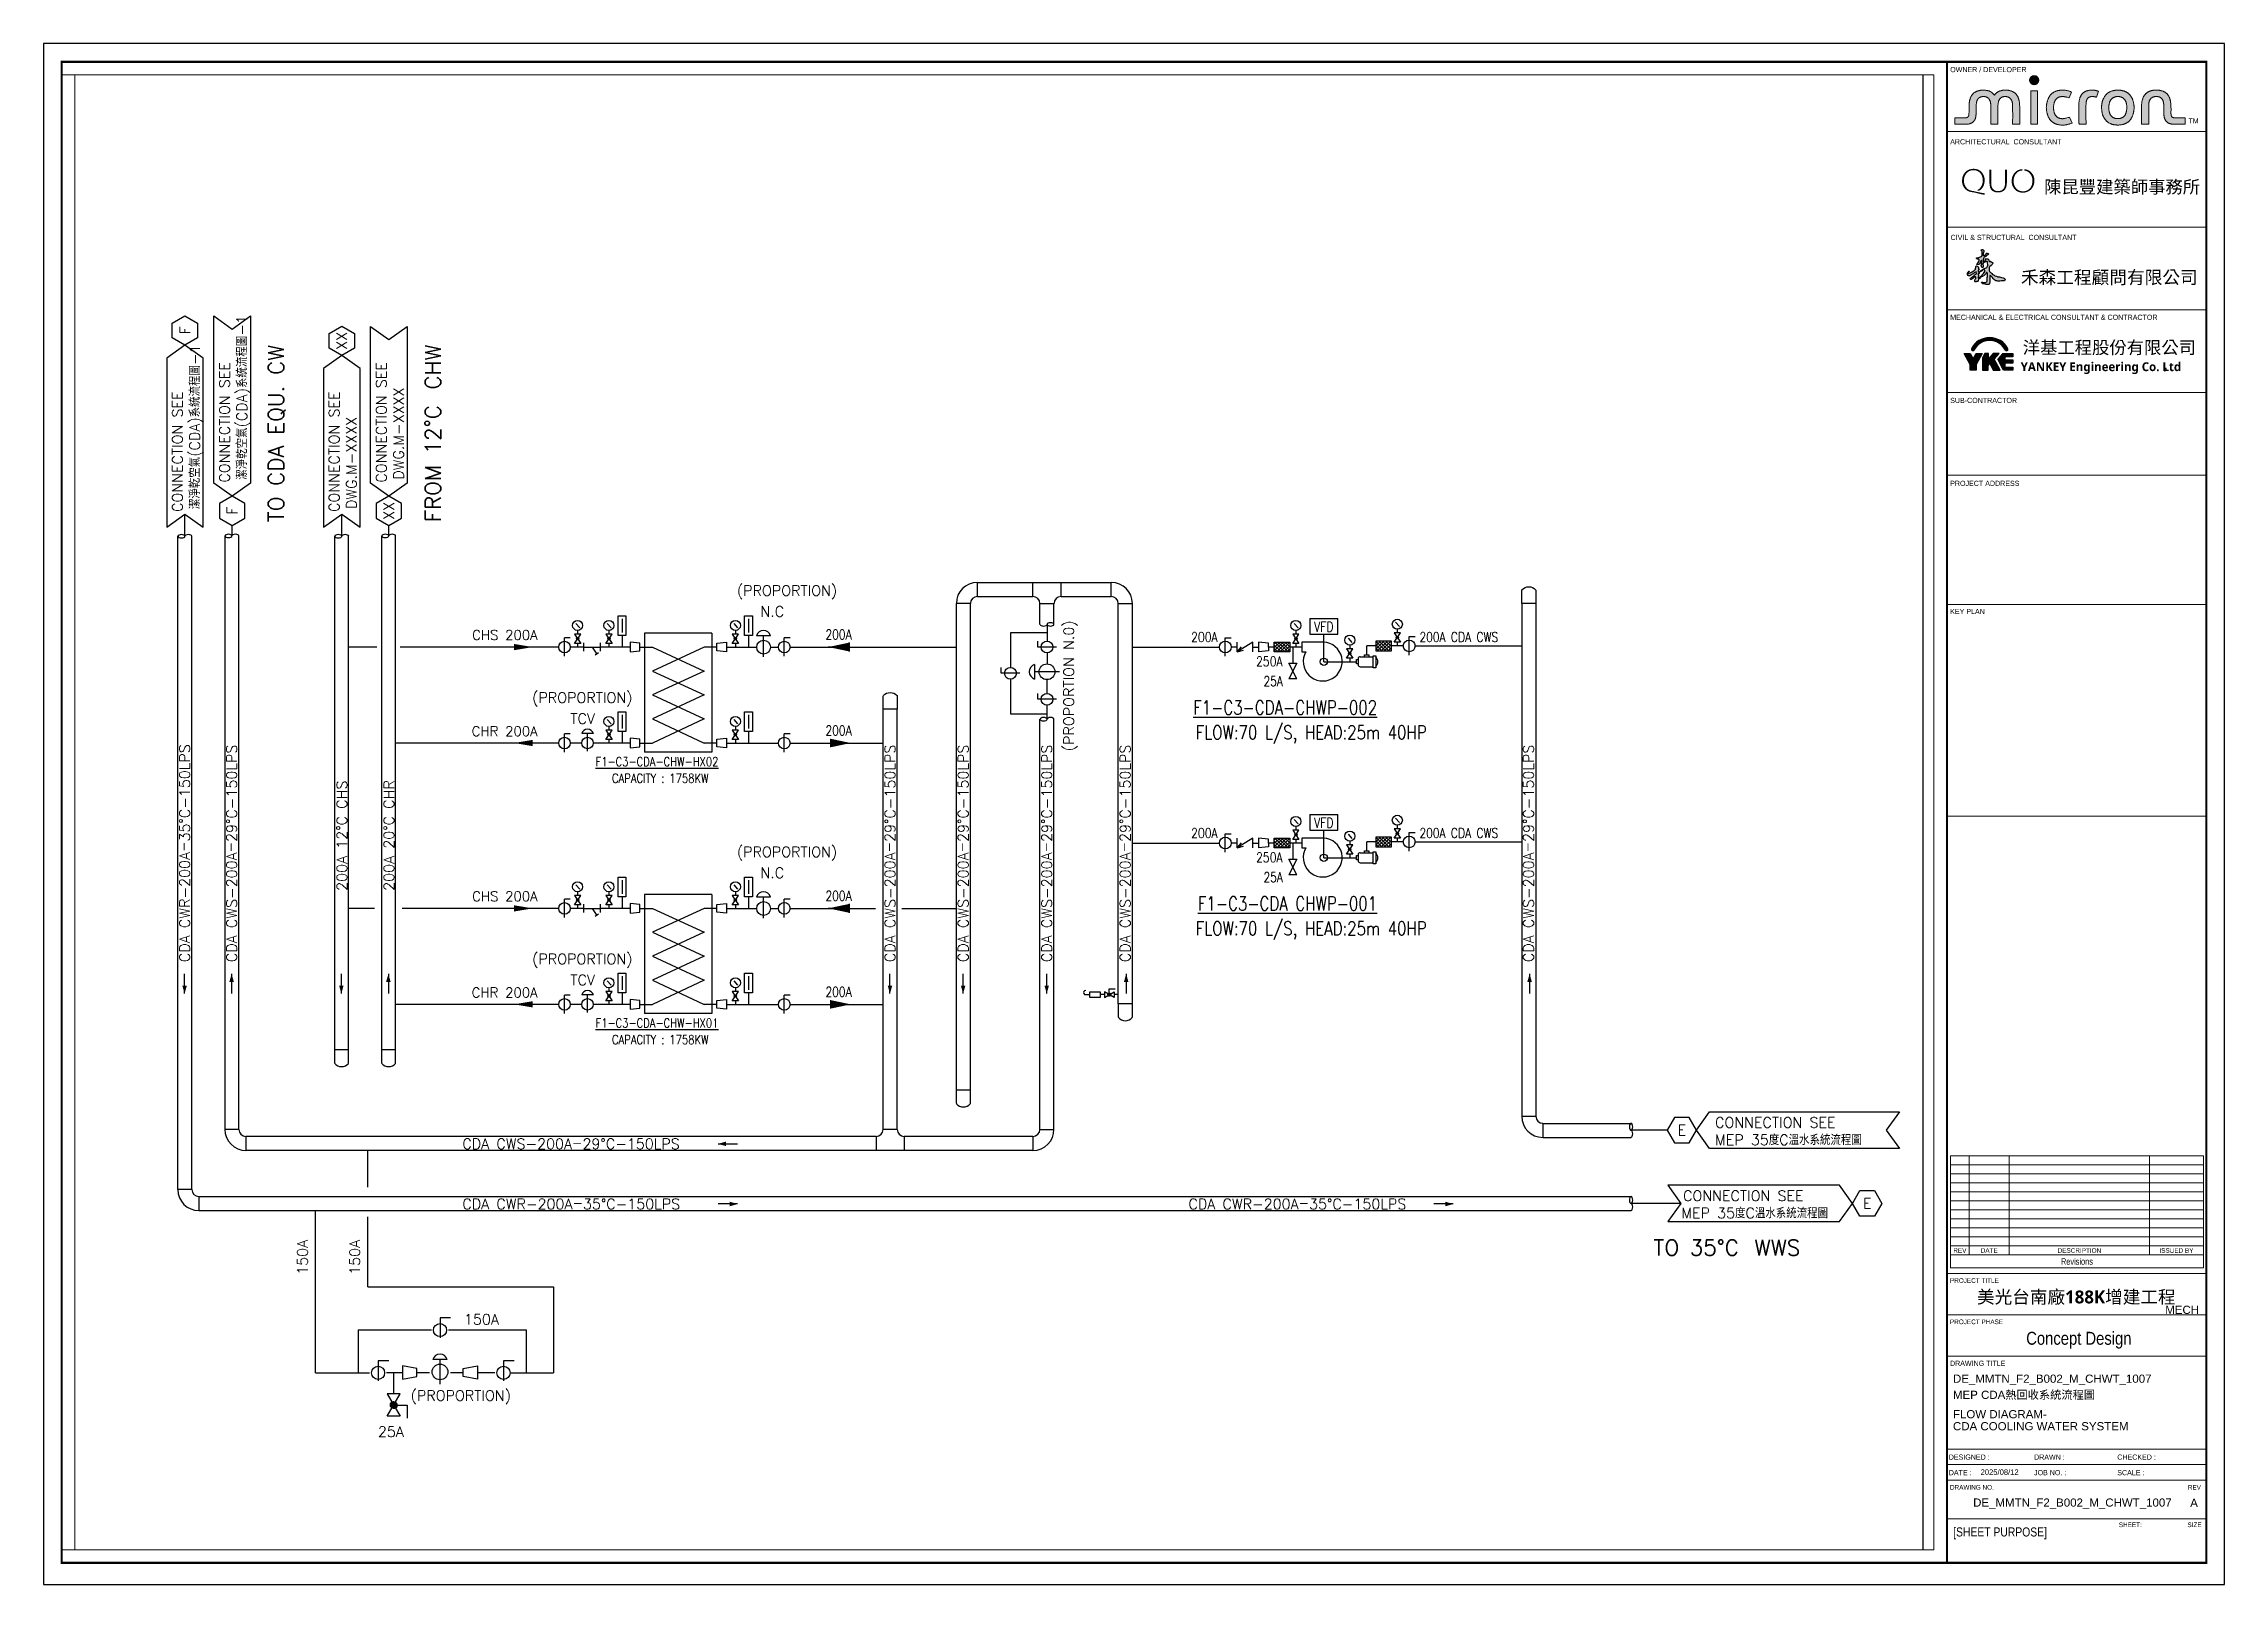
# Paper-space layout 'Layout1' of a CAD drawing. Header units: millimetres. Extents: x 0 to 401, y 0 to 283.
# The model-space entities are those that its viewports show. They can reach past a viewport. Long polylines and large blocks are cut down to what shows.
import ezdxf
from ezdxf.enums import TextEntityAlignment as Align

# ---------------------------------------------------------------- set-up
doc = ezdxf.new("R2010")
doc.units = ezdxf.units.MM
for name, color, linetype in [('AC-柱號', 7, 'Continuous'), ('M-CWTR-TEXT', 7, 'Continuous'), ('M-CWTR-TEXT-CO', 3, 'Continuous'), ('M-CWTR-VAVE', 2, 'Continuous'), ('M-HVAC-EQPM', 22, 'Continuous'), ('M-P-CHR2-D-20', 4, 'Continuous'), ('M-P-CHS2-D-12', 3, 'Continuous'), ('M-P-HWR-D', 211, 'Continuous'), ('M-P-HWR-D-29', 211, 'Continuous'), ('M-P-HWS-D', 1, 'Continuous'), ('M-P-HWS-D-35', 1, 'Continuous'), ('M-P-TXT2.5', 7, 'Continuous'), ('M-P-VALVE', 7, 'Continuous'), ('M-WW-PIPE-R', 210, 'Continuous'), ('TXT3', 246, 'Continuous'), ('X188KBDR-A3_P-Y2257103$0$0000-A1-FRAME-Micron$0$ASP_1', 7, 'Continuous'), ('X188KBDR-A3_P-Y2257103$0$0000-A1-FRAME-Micron$0$ASP_2', 7, 'Continuous'), ('X188KBDR-A3_P-Y2257103$0$0000-A1-FRAME-Micron$0$ASP_3', 7, 'Continuous'), ('X188KBDR-A3_P-Y2257103$0$0000-A1-FRAME-Micron$0$B-Frame', 7, 'Continuous'), ('X188KBDR-A3_P-Y2257103$0$0000-A1-FRAME-Micron$0$B-TITLE', 7, 'Continuous'), ('X188KBDR-A3_P-Y2257103$0$0000-A1-FRAME-Micron$0$Hattch', 7, 'Continuous'), ('X188KBDR-A3_P-Y2257103$0$0000-A1-FRAME-Micron$0$project', 7, 'Continuous'), ('X188KBDR-A3_P-Y2257103$0$0000-A1-FRAME-Micron$0$yke01', 7, 'Continuous'), ('X188KBDR-A3_P-Y2257103$0$0000-A1-FRAME-Micron$0$yke02', 7, 'Continuous')]:
    doc.layers.add(name, color=color, linetype=linetype)
doc.styles.add('AA-TXT', font='simplex.shx', dxfattribs={"width": 0.8, "bigfont": 'chineset.shx'})
doc.styles.add('LK-TXT2-P', font='romans.shx', dxfattribs={"width": 0.8, "bigfont": 'chineset.shx'})
doc.styles.add('LK-TXT3-P', font='romans.shx', dxfattribs={"bigfont": 'chineset.shx'})
doc.styles.add('SINO2', font='romans.shx', dxfattribs={"bigfont": 'chineset.shx'})
doc.styles.add('X188KBDR-A3_P-Y2257103$0$0000-A1-FRAME-Micron$0$Arial Narrow', font='ARIALN.TTF', dxfattribs={"height": 2})
doc.styles.add('X188KBDR-A3_P-Y2257103$0$0000-A1-FRAME-Micron$0$Arial Narrow_1', font='ARIALN.TTF', dxfattribs={"height": 1.8})
doc.styles.add('X188KBDR-A3_P-Y2257103$0$0000-A1-FRAME-Micron$0$Arial Narrow_4', font='ARIALN.TTF', dxfattribs={"height": 3.5})
doc.styles.add('X188KBDR-A3_P-Y2257103$0$0000-A1-FRAME-Micron$0$Arial Narrow_5', font='ARIALN.TTF', dxfattribs={"height": 2.5})
doc.styles.add('X188KBDR-A3_P-Y2257103$0$0000-A1-FRAME-Micron$0$Arial Narrow_7', font='ARIALN.TTF', dxfattribs={"height": 5})
doc.styles.add('X188KBDR-A3_P-Y2257103$0$0000-A1-FRAME-Micron$0$STANDARD', font='txt.shx', dxfattribs={"height": 0.2, "bigfont": 'china.shx'})
doc.styles.add('圖框', font='arial.ttf')
pattern_1 = [(45, (-14652.315, -9642.747), (-44.90128, 44.90128), [])]

psp = doc.layouts.get("Layout1")

# ---------------------------------------------------------------- texts
at = {"style": '圖框', "width": 1.007201}
for s, height, p in [('MECH', 1.501, (389.81, 50.43)), ('DE_MMTN_F2_B002_M_CHWT_1007', 1.5, (350.81, 37.78)), ('MEP CDA熱回收系統流程圖', 1.5, (350.81, 34.82)), ('CDA COOLING WATER SYSTEM', 1.5, (350.81, 29.05)), ('FLOW DIAGRAM-', 1.5, (350.81, 31.26)), ('DE_MMTN_F2_B002_M_CHWT_1007', 1.5, (354.52, 15.03)), ('A', 1.5, (394.4, 14.98))]:
    psp.add_text(s, height=height, dxfattribs=at).set_placement(p, align=Align.MIDDLE_LEFT)
at = {"layer": 'AC-柱號', "insert": (355.89, 20.1), "char_height": 1, "attachment_point": 7, "style": '圖框'}
psp.add_mtext('2025/08/12', dxfattribs=at)

msp = doc.modelspace()

# ---------------------------------------------------------------- texts
at = {"layer": 'M-CWTR-TEXT', "style": 'AA-TXT'}
for s, p in [('CHS 200A', (206.49, -4251.76)), ('CHR 200A', (206.33, -4288.6)), ('CHS 200A', (206.49, -4351.76)), ('CHR 200A', (206.33, -4388.6))]:
    msp.add_text(s, height=3.73, dxfattribs=at).set_placement(p)
at = {"layer": 'M-CWTR-TEXT', "style": 'AA-TXT', "width": 0.8}
for s, p in [('200A', (341.76, -4251.59)), ('200A', (481.76, -4252.59)), ('200A CDA CWS', (569.07, -4252.59)), ('250A', (506.63, -4261.89)), ('25A', (509.39, -4269.48)), ('200A', (341.76, -4288.33)), ('200A', (481.76, -4327.59)), ('200A CDA CWS', (569.07, -4327.59)), ('250A', (506.63, -4336.89)), ('200A', (341.76, -4351.59)), ('25A', (509.39, -4344.48)), ('200A', (341.76, -4388.33))]:
    msp.add_text(s, height=3.75, dxfattribs=at).set_placement(p)
at = {"layer": 'M-CWTR-TEXT-CO', "style": 'AA-TXT'}
for s, p in [('(PROPORTION)', (307.84, -4234.93)), ('N.C', (316.84, -4242.93)), ('(PROPORTION)', (229.47, -4275.92)), ('TCV', (244.11, -4283.92)), ('(PROPORTION)', (307.84, -4334.93)), ('N.C', (316.84, -4342.93)), ('(PROPORTION)', (229.47, -4375.92)), ('TCV', (244.11, -4383.92)), ('(PROPORTION)', (182.96, -4542.96))]:
    msp.add_text(s, height=4, dxfattribs=at).set_placement(p)
msp.add_text('(PROPORTION N.0)', height=4, rotation=90, dxfattribs=at).set_placement((436.87, -4294.4))
at = {"layer": 'M-HVAC-EQPM', "style": 'AA-TXT', "width": 0.8}
for p in [(528.85, -4248.65), (528.85, -4323.65)]:
    msp.add_text('VFD', height=3.75, dxfattribs=at).set_placement(p)
at = {"layer": 'M-P-TXT2.5', "style": 'LK-TXT2-P'}
for s, p in [('F', (96.58, -4133.36)), ('XX', (156.58, -4137.36)), ('F', (114.63, -4202.37)), ('XX', (174.63, -4202.37)), ('150A', (141.57, -4488.06)), ('150A', (161.57, -4488.06))]:
    msp.add_text(s, height=4, rotation=90, dxfattribs=at).set_placement(p, align=Align.MIDDLE)
for s, p in [('潔淨乾空氣(CDA)系統流程圖-1', (120.34, -4190.5)), ('潔淨乾空氣(CDA)系統流程圖-1', (102.29, -4201.72)), ('CONNECTION SEE', (113.74, -4191.62)), ('CONNECTION SEE', (173.74, -4191.62)), ('DWG.M-XXXX', (180.34, -4190.5)), ('CONNECTION SEE', (95.69, -4202.85)), ('CONNECTION SEE', (155.69, -4202.85)), ('DWG.M-XXXX', (162.29, -4201.72)), ('200A 12%%DC CHS ', (158.65, -4347.81)), ('200A 20%%DC CHR ', (176.65, -4347.81))]:
    msp.add_text(s, height=4, rotation=90, dxfattribs=at).set_placement(p)
at = {"layer": 'M-P-TXT2.5', "color": 50, "style": 'LK-TXT2-P'}
for s, p in [('TO CDA EQU. CW', (134.46, -4206.71)), ('FROM 12%%DC\u3000CHW', (194.46, -4206.71))]:
    msp.add_text(s, height=6, rotation=90, dxfattribs=at).set_placement(p)
at = {"layer": 'M-P-TXT2.5', "style": 'LK-TXT2-P', "width": 0.8}
for s, height, p in [('FLOW:70 L/S, HEAD:25m 40HP', 5.25, (483.49, -4287.21)), ('CAPACITY : 1758KW', 3.5, (260.05, -4304.74)), ('FLOW:70 L/S, HEAD:25m 40HP', 5.25, (483.49, -4362.21)), ('CAPACITY : 1758KW', 3.5, (260.05, -4404.74))]:
    msp.add_text(s, height=height, dxfattribs=at).set_placement(p, align=Align.MIDDLE_LEFT)
at = {"layer": 'M-P-TXT2.5', "style": 'SINO2'}
for s, p in [('CDA CWR-200A－35%%DC-150LPS', (96.45, -4375.1)), ('CDA CWS-200A－29%%DC-150LPS', (114.45, -4375.1)), ('CDA CWS-200A－29%%DC-150LPS', (366.45, -4375.1)), ('CDA CWS-200A－29%%DC-150LPS', (394.45, -4375.1)), ('CDA CWS-200A－29%%DC-150LPS', (426.45, -4375.1)), ('CDA CWS-200A－29%%DC-150LPS', (456.45, -4375.1)), ('CDA CWS-200A－29%%DC-150LPS', (610.87, -4375.1))]:
    msp.add_text(s, height=4, rotation=90, dxfattribs=at).set_placement(p, align=Align.MIDDLE_LEFT)
at = {"layer": 'M-P-TXT2.5', "style": 'LK-TXT2-P'}
for s, p in [('E', (669.56, -4439.38)), ('E', (740.5, -4467.4)), ('150A', (210.08, -4511.8))]:
    msp.add_text(s, height=4, dxfattribs=at).set_placement(p, align=Align.MIDDLE)
for s, p in [('CONNECTION SEE', (682.25, -4438.48)), ('MEP 35度C溫水系統流程圖', (682.25, -4445.08)), ('CONNECTION SEE', (670.01, -4466.5)), ('MEP 35度C溫水系統流程圖', (669.34, -4473.1))]:
    msp.add_text(s, height=4, dxfattribs=at).set_placement(p)
at = {"layer": 'M-P-TXT2.5'}
for s, style, p in [('CDA CWS-200A－29%%DC-150LPS', 'SINO2', (202.75, -4444.65)), ('CDA CWR-200A－35%%DC-150LPS', 'SINO2', (202.75, -4467.66)), ('CDA CWR-200A－35%%DC-150LPS', 'SINO2', (480.7, -4467.66)), ('25A', 'LK-TXT2-P', (170.42, -4554.79))]:
    msp.add_text(s, height=4, dxfattribs=dict(at, style=style)).set_placement(p, align=Align.MIDDLE_LEFT)
at = {"layer": 'M-P-TXT2.5', "color": 50, "style": 'LK-TXT2-P'}
msp.add_text('TO 35%%DC\u3000WWS ', height=6, dxfattribs=at).set_placement((658.73, -4487.34))
at = {"layer": 'TXT3', "style": 'LK-TXT3-P', "width": 0.8}
for s, height, p in [('%%UF1-C3-CDA-CHWP-002', 5.25, (552.91, -4277.66)), ('%%UF1-C3-CDA-CHW-HX02', 3.5, (300.79, -4298.38)), ('%%UF1-C3-CDA CHWP-001', 5.25, (552.91, -4352.66)), ('%%UF1-C3-CDA-CHW-HX01', 3.5, (300.79, -4398.38))]:
    msp.add_text(s, height=height, dxfattribs=at).set_placement(p, align=Align.MIDDLE_RIGHT)

# ---------------------------------------------------------------- blocks, each defined once
blk = doc.blocks.new('X188KBDR-A3_P-Y2257103$0$0000-A1-FRAME-Micron$0$A$C6BF87E68')
h = blk.add_hatch(color=0)
h.dxf.hatch_style = 2
edge = h.paths.add_edge_path()
edge.add_spline(control_points=[(52, 17.6), (53.6, 20.3), (55.9, 21.6), (59, 21.6)], knot_values=[13, 13, 13, 13, 14, 14, 14, 14], degree=3, periodic=0)
edge.add_spline(control_points=[(59, 21.6), (59, 21.6), (59, 21.6), (59, 21.6)], knot_values=[12, 12, 12, 12, 13, 13, 13, 13], degree=3, periodic=0)
edge.add_spline(control_points=[(59, 21.6), (61.8, 21.6), (63.9, 20.5), (65.5, 18.3)], knot_values=[11, 11, 11, 11, 12, 12, 12, 12], degree=3, periodic=0)
edge.add_spline(control_points=[(65.5, 18.3), (66.6, 16.5), (67.1, 14.7), (67.1, 12.9)], knot_values=[10, 10, 10, 10, 11, 11, 11, 11], degree=3, periodic=0)
edge.add_spline(control_points=[(67.1, 12.9), (67.1, 12.9), (67.1, 12.4), (67.1, 12.4)], knot_values=[9, 9, 9, 9, 10, 10, 10, 10], degree=3, periodic=0)
edge.add_spline(control_points=[(67.1, 12.4), (67.1, 10.9), (66.8, 9.5), (66.1, 8)], knot_values=[8, 8, 8, 8, 9, 9, 9, 9], degree=3, periodic=0)
edge.add_spline(control_points=[(66.1, 8), (65.2, 6.1), (63.8, 4.8), (62, 4)], knot_values=[7, 7, 7, 7, 8, 8, 8, 8], degree=3, periodic=0)
edge.add_spline(control_points=[(62, 4), (62, 4), (63.9, 3.6), (63.9, 3.6)], knot_values=[6, 6, 6, 6, 7, 7, 7, 7], degree=3, periodic=0)
edge.add_spline(control_points=[(63.9, 3.6), (64.4, 3.9), (65, 4.3), (65.6, 4.7)], knot_values=[5, 5, 5, 5, 6, 6, 6, 6], degree=3, periodic=0)
edge.add_spline(control_points=[(65.6, 4.7), (67.7, 6.7), (68.8, 9.3), (68.8, 12.6)], knot_values=[4, 4, 4, 4, 5, 5, 5, 5], degree=3, periodic=0)
edge.add_spline(control_points=[(68.8, 12.6), (68.8, 12.6), (68.8, 12.9), (68.8, 12.9)], knot_values=[3, 3, 3, 3, 4, 4, 4, 4], degree=3, periodic=0)
edge.add_spline(control_points=[(68.8, 12.9), (68.8, 15.6), (67.9, 18), (66.2, 19.9)], knot_values=[2, 2, 2, 2, 3, 3, 3, 3], degree=3, periodic=0)
edge.add_spline(control_points=[(66.2, 19.9), (64.4, 21.8), (62, 22.8), (59.3, 22.8)], knot_values=[1, 1, 1, 1, 2, 2, 2, 2], degree=3, periodic=0)
edge.add_spline(control_points=[(59.3, 22.8), (59.3, 22.8), (58.9, 22.8), (58.9, 22.8)], knot_values=[0, 0, 0, 0, 1, 1, 1, 1], degree=3, periodic=0)
edge.add_spline(control_points=[(58.9, 22.8), (56.8, 22.8), (54.8, 22.2), (53, 20.9)], knot_values=[30, 30, 30, 30, 31, 31, 31, 31], degree=3, periodic=0)
edge.add_spline(control_points=[(53, 20.9), (50.4, 18.9), (49, 16.1), (49, 12.5)], knot_values=[29, 29, 29, 29, 30, 30, 30, 30], degree=3, periodic=0)
edge.add_spline(control_points=[(49, 12.5), (49, 12.5), (49, 12.1), (49, 12.1)], knot_values=[28, 28, 28, 28, 29, 29, 29, 29], degree=3, periodic=0)
edge.add_spline(control_points=[(49, 12.1), (49, 10.8), (49.3, 9.4), (49.8, 8.1)], knot_values=[27, 27, 27, 27, 28, 28, 28, 28], degree=3, periodic=0)
edge.add_spline(control_points=[(49.8, 8.1), (50.8, 5.8), (52.4, 4.2), (54.5, 3.2)], knot_values=[26, 26, 26, 26, 27, 27, 27, 27], degree=3, periodic=0)
edge.add_spline(control_points=[(54.5, 3.2), (55.1, 3), (55.8, 2.7), (56.7, 2.5)], knot_values=[25, 25, 25, 25, 26, 26, 26, 26], degree=3, periodic=0)
edge.add_spline(control_points=[(56.7, 2.5), (57.3, 2.4), (58.1, 2.3), (59.2, 2.2)], knot_values=[24, 24, 24, 24, 25, 25, 25, 25], degree=3, periodic=0)
edge.add_spline(control_points=[(59.2, 2.2), (62.8, 1.3), (65.9, 0.5), (68.5, 0)], knot_values=[23, 23, 23, 23, 24, 24, 24, 24], degree=3, periodic=0)
edge.add_spline(control_points=[(68.5, 0), (68.5, 0), (68.7, 0.4), (69, 1.3)], knot_values=[22, 22, 22, 22, 23, 23, 23, 23], degree=3, periodic=0)
edge.add_spline(control_points=[(69, 1.3), (69, 1.3), (69, 1.3), (69, 1.3)], knot_values=[21.00001, 21.00001, 21.00001, 21.00001, 21.99999, 21.99999, 21.99999, 21.99999], degree=3, periodic=0)
edge.add_spline(control_points=[(69, 1.3), (64.9, 2), (61.7, 2.6), (59.5, 3.2)], knot_values=[20, 20, 20, 20, 21, 21, 21, 21], degree=3, periodic=0)
edge.add_spline(control_points=[(59.5, 3.2), (58.8, 3.4), (58.1, 3.5), (57.2, 3.6)], knot_values=[19, 19, 19, 19, 20, 20, 20, 20], degree=3, periodic=0)
edge.add_spline(control_points=[(57.2, 3.6), (56.5, 3.8), (55.9, 4), (55.4, 4.3)], knot_values=[18, 18, 18, 18, 19, 19, 19, 19], degree=3, periodic=0)
edge.add_spline(control_points=[(55.4, 4.3), (54.8, 4.5), (54, 5), (53.1, 5.9)], knot_values=[17, 17, 17, 17, 18, 18, 18, 18], degree=3, periodic=0)
edge.add_spline(control_points=[(53.1, 5.9), (51.5, 7.7), (50.7, 9.8), (50.7, 12.1)], knot_values=[16, 16, 16, 16, 17, 17, 17, 17], degree=3, periodic=0)
edge.add_spline(control_points=[(50.7, 12.1), (50.7, 12.1), (50.7, 12.6), (50.7, 12.6)], knot_values=[15, 15, 15, 15, 16, 16, 16, 16], degree=3, periodic=0)
edge.add_spline(control_points=[(50.7, 12.6), (50.7, 14.3), (51.1, 16), (52, 17.6)], knot_values=[14, 14, 14, 14, 15, 15, 15, 15], degree=3, periodic=0)
h = blk.add_hatch(color=0)
h.dxf.hatch_style = 2
edge = h.paths.add_edge_path()
edge.add_spline(control_points=[(74.6, 22), (74.6, 22), (74.6, 10.2), (74.6, 10.2), (74.6, 7.8), (75.1, 6), (76.3, 4.9), (77.3, 3.8), (78.7, 3.3), (80.4, 3.3), (82.3, 3.3), (83.8, 3.8), (84.9, 4.9), (86, 6.1), (86.6, 7.9), (86.6, 10.2), (86.6, 10.2), (86.6, 22), (86.6, 22), (86.6, 22), (88.2, 22), (88.2, 22), (88.2, 22), (88.2, 10.3), (88.2, 10.3), (88.2, 7.5), (87.4, 5.3), (85.8, 3.9), (84.5, 2.7), (82.6, 2.1), (80.4, 2.1), (78.2, 2.1), (76.5, 2.7), (75.2, 3.8), (73.7, 5.2), (73, 7.3), (73, 10.1), (73, 10.1), (73, 22), (73, 22), (73, 22), (74.6, 22), (74.6, 22)], knot_values=[0, 0, 0, 0, 1, 1, 1, 2, 2, 2, 3, 3, 3, 4, 4, 4, 5, 5, 5, 6, 6, 6, 7, 7, 7, 8, 8, 8, 9, 9, 9, 10, 10, 10, 11, 11, 11, 12, 12, 12, 13, 13, 13, 14, 14, 14, 14], degree=3, periodic=0)
h = blk.add_hatch(color=0)
h.dxf.hatch_style = 2
edge = h.paths.add_edge_path()
edge.add_spline(control_points=[(109.7, 19.5), (108.1, 21.3), (106, 22.3), (103.4, 22.5)], knot_values=[15, 15, 15, 15, 16, 16, 16, 16], degree=3, periodic=0)
edge.add_spline(control_points=[(103.4, 22.5), (103.4, 22.5), (103.4, 21.3), (103.4, 21.3)], knot_values=[14, 14, 14, 14, 15, 15, 15, 15], degree=3, periodic=0)
edge.add_spline(control_points=[(103.4, 21.3), (105.6, 21), (107.4, 20), (108.7, 18.2)], knot_values=[13, 13, 13, 13, 14, 14, 14, 14], degree=3, periodic=0)
edge.add_spline(control_points=[(108.7, 18.2), (110, 16.6), (110.6, 14.6), (110.6, 12.4)], knot_values=[12, 12, 12, 12, 13, 13, 13, 13], degree=3, periodic=0)
edge.add_spline(control_points=[(110.6, 12.4), (110.6, 9.8), (109.9, 7.7), (108.6, 6)], knot_values=[11, 11, 11, 11, 12, 12, 12, 12], degree=3, periodic=0)
edge.add_spline(control_points=[(108.6, 6), (107.1, 4.1), (105, 3.1), (102.3, 3.1)], knot_values=[10, 10, 10, 10, 11, 11, 11, 11], degree=3, periodic=0)
edge.add_spline(control_points=[(102.3, 3.1), (99.7, 3.1), (97.6, 4.1), (96.1, 6)], knot_values=[9, 9, 9, 9, 10, 10, 10, 10], degree=3, periodic=0)
edge.add_spline(control_points=[(96.1, 6), (94.8, 7.7), (94.1, 9.8), (94.1, 12.1)], knot_values=[8, 8, 8, 8, 9, 9, 9, 9], degree=3, periodic=0)
edge.add_spline(control_points=[(94.1, 12.1), (94.1, 14.6), (94.8, 16.7), (96.1, 18.4)], knot_values=[7, 7, 7, 7, 8, 8, 8, 8], degree=3, periodic=0)
edge.add_spline(control_points=[(96.1, 18.4), (97.5, 20.2), (99.4, 21.2), (101.8, 21.3)], knot_values=[6, 6, 6, 6, 7, 7, 7, 7], degree=3, periodic=0)
edge.add_spline(control_points=[(101.8, 21.3), (101.8, 21.3), (101.8, 22.5), (101.8, 22.5)], knot_values=[5, 5, 5, 5, 6, 6, 6, 6], degree=3, periodic=0)
edge.add_spline(control_points=[(101.8, 22.5), (99.2, 22.4), (97, 21.4), (95.3, 19.7)], knot_values=[4, 4, 4, 4, 5, 5, 5, 5], degree=3, periodic=0)
edge.add_spline(control_points=[(95.3, 19.7), (93.4, 17.8), (92.4, 15.2), (92.4, 12)], knot_values=[3, 3, 3, 3, 4, 4, 4, 4], degree=3, periodic=0)
edge.add_spline(control_points=[(92.4, 12), (92.4, 9), (93.4, 6.5), (95.2, 4.7)], knot_values=[2, 2, 2, 2, 3, 3, 3, 3], degree=3, periodic=0)
edge.add_spline(control_points=[(95.2, 4.7), (97, 2.8), (99.4, 1.9), (102.2, 1.9)], knot_values=[1, 1, 1, 1, 2, 2, 2, 2], degree=3, periodic=0)
edge.add_spline(control_points=[(102.2, 1.9), (105.1, 1.9), (107.5, 2.9), (109.3, 4.7)], knot_values=[0, 0, 0, 0, 1, 1, 1, 1], degree=3, periodic=0)
edge.add_spline(control_points=[(109.3, 4.7), (111.3, 6.7), (112.3, 9.2), (112.3, 12.4)], knot_values=[17, 17, 17, 17, 18, 18, 18, 18], degree=3, periodic=0)
edge.add_spline(control_points=[(112.3, 12.4), (112.3, 15.3), (111.4, 17.7), (109.7, 19.5)], knot_values=[16, 16, 16, 16, 17, 17, 17, 17], degree=3, periodic=0)
blk = doc.blocks.new('X188KBDR-A3_P-Y2257103$0$0000-A1-FRAME-Micron$0$A$C53eb0ea9')
h = blk.add_hatch(color=256)
h.dxf.hatch_style = 1
h.paths.add_polyline_path([(-46.1, 18.3), (-48.3, 17.7), (-48.4, 17.7), (-49, 17.6), (-49.3, 17.3), (-48.8, 16.9), (-48.3, 16.7), (-47.7, 16.5), (-47.3, 16.4), (-47.1, 16.1), (-47.1, 15.7), (-47.1, 15.4), (-47.4, 14.9), (-47.9, 14.1), (-48.6, 13.4), (-49, 12.8), (-48.8, 12.6), (-48.4, 12.5), (-47.9, 12.4), (-47.4, 12.6), (-47.2, 12.7), (-46.9, 13), (-46.6, 13.2), (-46.6, 13.4), (-46.6, 13.5), (-46.4, 13.8), (-46.2, 14.1), (-46, 14.6), (-45.8, 15), (-45.7, 15.3), (-45.4, 15.5), (-45.3, 15.5), (-45, 15.5), (-44.9, 15.3), (-44.9, 14.8), (-44.9, 14.4), (-45.1, 13.8), (-45.3, 13.6), (-45.5, 13.5), (-45.6, 13.3), (-45.1, 13.3), (-44.9, 13.2), (-44.9, 13), (-44.9, 12.7), (-45.6, 12.3), (-45.5, 11.9), (-45.4, 11.2), (-45.2, 10.7), (-45, 10.3), (-44.7, 10.2), (-44.4, 10.2), (-44.1, 10.4), (-43.9, 10.7), (-43.9, 11.1), (-43.9, 11.4), (-44.1, 11.9), (-44.2, 12.4), (-44.2, 12.8), (-44.2, 13), (-44.1, 13.4), (-44, 13.6), (-43.9, 13.7), (-43.2, 14.1), (-42.8, 14.3), (-42.1, 14.6), (-41.7, 14.7), (-41.4, 14.8), (-41.1, 14.8), (-40.9, 14.8), (-40.7, 14.6), (-40.6, 14.4), (-40.6, 13.5), (-40.5, 12.6), (-40.5, 11.9), (-40.7, 11.3), (-40.9, 10.6), (-41.2, 10.2), (-41.8, 10), (-43.1, 9.5), (-44.1, 8.8), (-45.5, 8), (-46.1, 7.6), (-46.6, 7.1), (-47.2, 6.7), (-47.5, 6.5), (-47.6, 6.7), (-47.6, 6.8), (-47.7, 7), (-47.9, 7.4), (-47.9, 7.7), (-47.9, 8.1), (-47.7, 8.2), (-47.5, 8.3), (-47.3, 8.5), (-47.2, 8.8), (-47.4, 9.2), (-47.6, 9.5), (-47.6, 10), (-47.8, 10.6), (-48.1, 11), (-48.7, 11.3), (-49.2, 11.4), (-49.5, 11.2), (-49.7, 10.9), (-49.7, 10.2), (-49.8, 9.4), (-49.9, 8.9), (-50.4, 8.3), (-51.2, 7.7), (-52.6, 6.9), (-54.1, 6.1), (-55.2, 5.6), (-55.5, 5.4), (-55.6, 5.5), (-55.7, 5.8), (-55.7, 6.1), (-55.6, 6.2), (-55.4, 6.5), (-55.1, 6.9), (-54.9, 7.1), (-54.9, 7.3), (-55, 7.4), (-55.1, 7.3), (-55.3, 7.1), (-55.5, 6.8), (-55.8, 6.4), (-56, 6.1), (-56.2, 5.5), (-56.1, 4.8), (-55.6, 4.1), (-55.2, 3.8), (-54.9, 3.8), (-54.3, 3.9), (-53.6, 4.2), (-53.2, 4.6), (-52.9, 4.8), (-52.6, 5), (-52, 5), (-51.5, 5.2), (-51.1, 5.7), (-50.9, 6), (-50.5, 6), (-50.2, 6.2), (-50, 6.6), (-49.5, 6.7), (-49.1, 6.6), (-49, 6.1), (-49.2, 5.7), (-49.8, 5), (-50.9, 4), (-52, 3.3), (-52.9, 2.6), (-53.7, 2), (-53.9, 1.4), (-53.6, 0.9), (-53.2, 1), (-52.7, 1.1), (-52.4, 1.4), (-51.9, 1.8), (-51.6, 2.1), (-51.1, 2.5), (-50.8, 2.7), (-50.6, 2.9), (-50.3, 3), (-50, 3.1), (-49.9, 2.9), (-49.7, 2.6), (-49.7, 2.1), (-49.7, 1.8), (-49.9, 1.4), (-50.1, 1.1), (-50.5, 0.7), (-50.5, 0.2), (-50.4, -0.2), (-50.4, -0.5), (-50.2, -0.8), (-49.9, -0.9), (-49.5, -0.9), (-49.2, -0.7), (-48.9, -0.7), (-48.5, -0.7), (-48.3, -0.5), (-47.9, -0.3), (-47.8, 0.2), (-47.7, 0.7), (-47.7, 1.2), (-47.6, 1.6), (-47.7, 1.8), (-47.8, 2.3), (-47.8, 2.6), (-47.8, 3), (-47.7, 3.4), (-47.7, 3.8), (-47.7, 4.1), (-47.6, 4.5), (-47.8, 4.9), (-47.8, 5.2), (-47.8, 5.3), (-47.6, 5.4), (-47.3, 5.4), (-47.1, 5.6), (-47.1, 5.8), (-47, 6), (-46.8, 6.4), (-46.5, 6.7), (-46.2, 7), (-45.8, 7.2), (-45.5, 7.4), (-45.2, 7.5), (-44.8, 7.7), (-44.5, 7.9), (-44.3, 8.1), (-44, 8.4), (-43.7, 8.6), (-43.3, 8.6), (-42.9, 8.4), (-42.8, 8), (-42.8, 7.7), (-42.8, 7.2), (-43.2, 6.4), (-43.7, 5.5), (-44.9, 4.4), (-45.4, 3.9), (-45.9, 3.5), (-46.3, 2.9), (-46.5, 2.7), (-46.7, 2.5), (-46.8, 2.2), (-47, 1.9), (-46.8, 1.7), (-46.5, 1.7), (-46.2, 2), (-46, 2.3), (-45.7, 2.7), (-45.9, 2.8), (-46.1, 2.9), (-45.9, 3.3), (-45.6, 3.6), (-45.4, 3.8), (-45.3, 3.8), (-45.2, 3.6), (-45.2, 3.2), (-45, 3.2), (-44.6, 3.2), (-44.2, 3.5), (-43.8, 3.8), (-43.5, 4), (-43.2, 3.9), (-43, 4.3), (-42.8, 4.5), (-42.4, 4.9), (-42, 5.3), (-41.8, 5.8), (-41.7, 6.1), (-41.4, 6.3), (-41, 6.3), (-40.9, 6.1), (-40.7, 5.4), (-40.6, 4.7), (-40.6, 3.9), (-40.7, 3.2), (-40.8, 2.6), (-40.8, 1.1), (-40.8, 0.7), (-40.8, 0.4), (-40.9, 0.2), (-40.9, -0.1), (-40.9, -0.4), (-41, -0.5), (-41.3, -0.9), (-41.7, -1.2), (-42.2, -1.3), (-42.8, -1.3), (-43.7, -1.3), (-44.5, -1.2), (-45.2, -1.2), (-45.1, -1.7), (-44.8, -2), (-44.3, -2.5), (-43.3, -2.5), (-42.5, -2.7), (-41.7, -2.9), (-40.8, -3), (-40.2, -3), (-39.7, -2.8), (-39.2, -2.3), (-39, -1.8), (-38.9, -1.3), (-38.9, -1), (-38.9, -0.7), (-38.9, -0.5), (-38.9, 0.2), (-38.9, 1.7), (-38.8, 2.9), (-38.8, 3.6), (-38.7, 4.2), (-38.1, 3.7), (-37.4, 3.1), (-36.9, 2.4), (-36.4, 1.7), (-36.1, 1.3), (-35.7, 0.9), (-35, 0.4), (-34.3, 0), (-33.5, -0.2), (-32.8, -0.3), (-31.1, -0.3), (-29.8, -0.1), (-28.4, -0.1), (-27.6, -0.1), (-27.4, 0.4), (-27.3, 0.6), (-27.1, 0.8), (-27.1, 1), (-27.2, 1.2), (-27.6, 1.7), (-28, 2), (-28.7, 2.2), (-29.8, 2.5), (-31.5, 2.9), (-32.6, 3.1), (-33.6, 3.4), (-34.9, 3.8), (-35.6, 4.2), (-36.1, 4.5), (-36.7, 4.9), (-37.2, 5.5), (-37.5, 5.9), (-37.8, 6.2), (-38.3, 6.3), (-38.7, 6.6), (-39.1, 7), (-39.2, 7.5), (-39.3, 7.8), (-39.3, 8.5), (-39.3, 9.3), (-39.3, 10), (-39.3, 10.4), (-38.8, 10.9), (-38.1, 11.5), (-37.8, 11.8), (-37.5, 12.1), (-37.1, 12.5), (-36.8, 13), (-36.6, 13.2), (-36.5, 13.5), (-36.5, 13.8), (-36.8, 14), (-36.9, 14.1), (-37.2, 14.2), (-37.6, 14.4), (-38, 14.6), (-38.2, 14.8), (-38.4, 15), (-38.6, 14.9), (-38.7, 14.9), (-38.8, 14.9), (-39.1, 14.9), (-39.1, 14.9), (-39.3, 15.1), (-39.5, 15.4), (-39.6, 15.7), (-39.7, 16), (-39.9, 16.4), (-40.2, 16.7), (-40.4, 16.8), (-40.8, 16.9), (-41.3, 16.9), (-41.9, 16.9), (-42.2, 16.8), (-42.5, 16.8), (-42.5, 16.6), (-42.2, 16), (-42.2, 15.7), (-42.4, 15.6), (-42.7, 15.3), (-43.1, 15), (-43.3, 14.8), (-43.6, 14.8), (-43.7, 14.9), (-43.9, 14.9), (-43.9, 15.1), (-44, 15.5), (-44, 16), (-43.9, 16.5), (-43.8, 17.1), (-43.6, 17.7), (-43.3, 18.2), (-42.8, 18.3), (-42.5, 18.5), (-42, 18.8), (-41.7, 19.1), (-41.4, 19.3), (-41.1, 19.5), (-40.8, 19.7), (-40.5, 19.9), (-40.3, 19.9), (-40.1, 20.2), (-40, 20.5), (-40, 20.6), (-40, 20.7), (-40.2, 20.9), (-40.3, 21), (-40.5, 21), (-40.6, 21.1), (-40.8, 21.2), (-40.9, 21.2), (-41.3, 21.3), (-41.4, 21.2), (-41.5, 21.2), (-41.6, 21.1), (-41.7, 21.1), (-41.6, 20.6), (-41.7, 20.4), (-41.8, 20.2), (-42.1, 19.9), (-42.5, 19.7), (-42.9, 19.6), (-43.2, 19.5), (-43.5, 19.4), (-43.8, 19.4), (-43.8, 19.5), (-44, 19.8), (-44, 20), (-44, 20.2), (-44, 20.7), (-43.9, 21), (-43.9, 21.3), (-43.8, 21.6), (-43.7, 22), (-43.6, 22.3), (-43.6, 22.6), (-43.5, 22.8), (-43.5, 23.1), (-43.6, 23.3), (-43.7, 23.5), (-43.9, 23.7), (-44.1, 23.9), (-44.5, 24), (-44.7, 24.1), (-44.8, 24), (-45, 23.9), (-45.4, 23.9), (-45.5, 23.8), (-45.6, 23.7), (-45.6, 23.6), (-45.5, 23.4), (-45.1, 23.2), (-44.9, 22.9), (-44.8, 22.5), (-44.7, 22.2), (-44.7, 21.7), (-44.7, 20.6), (-44.8, 20.3), (-44.8, 19.5), (-44.7, 19.5), (-44.7, 19.3), (-45, 19.1), (-45.2, 18.8), (-45.5, 18.6)])
blk.add_lwpolyline([(-48.9, 17.6), (-48.6, 17.7), (-48.3, 17.7), (-46.1, 18.3), (-45.5, 18.6), (-45.2, 18.8), (-45, 19.1), (-44.7, 19.3), (-44.7, 19.5), (-44.8, 19.5), (-44.8, 20.3), (-44.7, 20.6), (-44.7, 21.7), (-44.7, 22.2), (-44.8, 22.5), (-44.9, 22.9), (-45.1, 23.2), (-45.5, 23.4), (-45.6, 23.6), (-45.6, 23.7), (-45.5, 23.8), (-45.4, 23.9), (-45, 23.9), (-44.8, 24), (-44.7, 24.1), (-44.5, 24), (-44.1, 23.9), (-43.9, 23.7), (-43.7, 23.5), (-43.6, 23.3), (-43.5, 23.1), (-43.5, 22.8), (-43.6, 22.6), (-43.6, 22.3), (-43.7, 22), (-43.8, 21.6), (-43.9, 21.3), (-43.9, 21), (-44, 20.7), (-44, 20.2), (-44, 20), (-44, 19.8), (-43.8, 19.5), (-43.8, 19.4), (-43.5, 19.4), (-43.2, 19.5), (-42.9, 19.6), (-42.5, 19.7), (-42.1, 19.9), (-41.8, 20.2), (-41.7, 20.4), (-41.6, 20.6), (-41.7, 21.1), (-41.6, 21.1), (-41.5, 21.2), (-41.4, 21.2), (-41.3, 21.3), (-40.9, 21.2), (-40.8, 21.2), (-40.6, 21.1), (-40.5, 21), (-40.3, 21), (-40.2, 20.9), (-40, 20.7), (-40, 20.6), (-40, 20.5), (-40.1, 20.2), (-40.3, 19.9), (-40.5, 19.9), (-40.8, 19.7), (-41.1, 19.5), (-41.4, 19.3), (-41.7, 19.1), (-42, 18.8), (-42.5, 18.5), (-42.8, 18.3), (-43.3, 18.2), (-43.6, 17.7), (-43.8, 17.1), (-43.9, 16.5), (-44, 16), (-44, 15.5), (-43.9, 15.1), (-43.9, 14.9), (-43.7, 14.9), (-43.6, 14.8), (-43.3, 14.8), (-43.1, 15), (-42.7, 15.3), (-42.4, 15.6), (-42.2, 15.7), (-42.2, 16), (-42.5, 16.6), (-42.5, 16.8), (-42.2, 16.8), (-41.9, 16.9), (-41.3, 16.9), (-40.8, 16.9), (-40.4, 16.8), (-40.2, 16.7), (-39.9, 16.4), (-39.7, 16), (-39.6, 15.7), (-39.5, 15.4), (-39.3, 15.1), (-39.1, 14.9), (-39.1, 14.9), (-38.8, 14.9), (-38.7, 14.9), (-38.6, 14.9), (-38.4, 15), (-38.2, 14.8), (-38, 14.6), (-37.6, 14.4), (-37.2, 14.2), (-36.9, 14.1), (-36.8, 14), (-36.5, 13.8), (-36.5, 13.5), (-36.6, 13.2), (-36.8, 13), (-37.1, 12.5), (-37.5, 12.1), (-37.8, 11.8), (-38.1, 11.5), (-38.8, 10.9), (-39.3, 10.4), (-39.3, 10), (-39.3, 9.3), (-39.3, 8.5), (-39.3, 7.8), (-39.2, 7.5), (-39.1, 7), (-38.7, 6.6), (-38.3, 6.3), (-37.8, 6.2), (-37.5, 5.9), (-37.2, 5.5), (-36.7, 4.9), (-36.1, 4.5), (-35.6, 4.2), (-34.9, 3.8), (-33.6, 3.4), (-32.6, 3.1), (-31.5, 2.9), (-29.8, 2.5), (-28.7, 2.2), (-28, 2), (-27.6, 1.7), (-27.2, 1.2), (-27.1, 1), (-27.1, 0.8), (-27.3, 0.6), (-27.4, 0.4), (-27.6, -0.1), (-28.4, -0.1), (-29.8, -0.1), (-31.1, -0.3), (-32.8, -0.3), (-33.5, -0.2), (-34.3, 0), (-35, 0.4), (-35.7, 0.9), (-36.1, 1.3), (-36.4, 1.7), (-36.9, 2.4), (-37.4, 3.1), (-38.1, 3.7), (-38.7, 4.2), (-38.8, 3.6), (-38.8, 2.9), (-38.9, 1.7), (-38.9, 0.2), (-38.9, -0.5), (-38.9, -0.7), (-38.9, -1), (-38.9, -1.3), (-39, -1.8), (-39.2, -2.3), (-39.7, -2.8), (-40.2, -3), (-40.8, -3), (-41.7, -2.9), (-42.5, -2.7), (-43.3, -2.5), (-44.3, -2.5), (-44.8, -2), (-45.1, -1.7), (-45.2, -1.2), (-44.5, -1.2), (-44.5, -1.2), (-43.7, -1.3), (-42.8, -1.3), (-42.2, -1.3), (-41.7, -1.2), (-41.3, -0.9), (-41, -0.5), (-40.9, -0.4), (-40.9, -0.1), (-40.9, 0.2), (-40.8, 0.4), (-40.8, 0.7), (-40.8, 1.1), (-40.8, 2.6), (-40.7, 3.2), (-40.6, 3.9), (-40.6, 4.7), (-40.7, 5.4), (-40.9, 6.1), (-41, 6.3), (-41.4, 6.3), (-41.7, 6.1), (-41.8, 5.8), (-42, 5.3), (-42.4, 4.9), (-42.8, 4.5), (-43, 4.3), (-43.2, 3.9), (-43.5, 4), (-43.8, 3.8), (-44.2, 3.5), (-44.6, 3.2), (-45, 3.2), (-45.2, 3.2), (-45.2, 3.6), (-45.3, 3.8), (-45.4, 3.8), (-45.6, 3.6), (-45.9, 3.3), (-46.1, 2.9), (-45.9, 2.8), (-45.7, 2.7), (-45.7, 2.7), (-46, 2.3), (-46.2, 2), (-46.5, 1.7), (-46.8, 1.7), (-47, 1.9), (-46.8, 2.2), (-46.7, 2.5), (-46.5, 2.7), (-46.3, 2.9), (-45.9, 3.5), (-45.4, 3.9), (-44.9, 4.4), (-43.7, 5.5), (-43.2, 6.4), (-42.8, 7.2), (-42.8, 7.7), (-42.8, 8), (-42.9, 8.4), (-43.3, 8.6), (-43.7, 8.6), (-44, 8.4), (-44.3, 8.1), (-44.5, 7.9), (-44.8, 7.7), (-45.2, 7.5), (-45.5, 7.4), (-45.8, 7.2), (-46.2, 7), (-46.5, 6.7), (-46.8, 6.4), (-47, 6), (-47.1, 5.8), (-47.1, 5.6), (-47.3, 5.4), (-47.6, 5.4), (-47.8, 5.3), (-47.8, 5.2), (-47.8, 4.9), (-47.6, 4.5), (-47.7, 4.1), (-47.7, 3.8), (-47.7, 3.4), (-47.8, 3), (-47.8, 2.6), (-47.8, 2.3), (-47.7, 1.8), (-47.6, 1.6), (-47.7, 1.2), (-47.7, 0.7), (-47.8, 0.2), (-47.9, -0.3), (-48.3, -0.5), (-48.5, -0.7), (-48.9, -0.7), (-49.2, -0.7), (-49.5, -0.9), (-49.9, -0.9), (-50.2, -0.8), (-50.4, -0.5), (-50.4, -0.2), (-50.5, 0.2), (-50.5, 0.7), (-50.1, 1.1), (-49.9, 1.4), (-49.7, 1.8), (-49.7, 2.1), (-49.7, 2.6), (-49.9, 2.9), (-50, 3.1), (-50.3, 3), (-50.6, 2.9), (-50.8, 2.7), (-51.1, 2.5), (-51.6, 2.1), (-51.9, 1.8), (-52.4, 1.4), (-52.7, 1.1), (-53.2, 1), (-53.6, 0.9), (-53.9, 1.4), (-53.7, 2), (-52.9, 2.6), (-52, 3.3), (-50.9, 4), (-49.8, 5), (-49.2, 5.7), (-49, 6.1), (-49.1, 6.6), (-49.5, 6.7), (-50, 6.6), (-50.2, 6.2), (-50.5, 6), (-50.5, 6), (-50.9, 6), (-51.1, 5.7), (-51.5, 5.2), (-52, 5), (-52.6, 5), (-52.9, 4.8), (-53.2, 4.6), (-53.6, 4.2), (-54.3, 3.9), (-54.9, 3.8), (-55.2, 3.8), (-55.6, 4.1), (-56.1, 4.8), (-56.2, 5.5), (-56, 6.1), (-55.8, 6.4), (-55.5, 6.8), (-55.3, 7.1), (-55.1, 7.3), (-55, 7.4), (-54.9, 7.3), (-54.9, 7.1), (-55.1, 6.9), (-55.4, 6.5), (-55.6, 6.2), (-55.7, 6.1), (-55.7, 5.8), (-55.6, 5.5), (-55.5, 5.4), (-55.2, 5.6), (-54.1, 6.1), (-52.6, 6.9), (-51.2, 7.7), (-50.4, 8.3), (-49.9, 8.9), (-49.8, 9.4), (-49.7, 10.2), (-49.7, 10.9), (-49.5, 11.2), (-49.2, 11.4), (-48.7, 11.3), (-48.1, 11), (-47.8, 10.6), (-47.6, 10), (-47.6, 9.5), (-47.4, 9.2), (-47.2, 8.8), (-47.3, 8.5), (-47.5, 8.3), (-47.7, 8.2), (-47.9, 8.1), (-47.9, 7.7), (-47.9, 7.4), (-47.7, 7), (-47.6, 6.8), (-47.6, 6.7), (-47.5, 6.5), (-47.2, 6.7), (-46.6, 7.1), (-46.1, 7.6), (-45.5, 8), (-44.1, 8.8), (-43.1, 9.5), (-41.8, 10), (-41.2, 10.2), (-40.9, 10.6), (-40.7, 11.3), (-40.5, 11.9), (-40.5, 12.6), (-40.6, 13.5), (-40.6, 14.4), (-40.7, 14.6), (-40.9, 14.8), (-41.1, 14.8), (-41.4, 14.8), (-41.7, 14.7), (-42.1, 14.6), (-42.8, 14.3), (-43.2, 14.1), (-43.9, 13.7), (-44, 13.6), (-44.1, 13.4), (-44.2, 13), (-44.2, 12.8), (-44.2, 12.4), (-44.1, 11.9), (-43.9, 11.4), (-43.9, 11.1), (-43.9, 10.7), (-44.1, 10.4), (-44.4, 10.2), (-44.7, 10.2), (-45, 10.3), (-45.2, 10.7), (-45.4, 11.2), (-45.5, 11.9), (-45.6, 12.3), (-44.9, 12.7), (-44.9, 13), (-44.9, 13.2), (-45.1, 13.3), (-45.6, 13.3), (-45.5, 13.5), (-45.3, 13.6), (-45.1, 13.8), (-44.9, 14.4), (-44.9, 14.8), (-44.9, 15.3), (-45, 15.5), (-45.3, 15.5), (-45.4, 15.5), (-45.7, 15.3), (-45.8, 15), (-46, 14.6), (-46.2, 14.1), (-46.4, 13.8), (-46.6, 13.5), (-46.6, 13.4), (-46.6, 13.2), (-46.9, 13), (-47.2, 12.7), (-47.4, 12.6), (-47.9, 12.4), (-48.4, 12.5), (-48.8, 12.6), (-49, 12.8), (-48.6, 13.4), (-47.9, 14.1), (-47.4, 14.9), (-47.1, 15.4), (-47.1, 15.7), (-47.1, 16.1), (-47.3, 16.4), (-47.7, 16.5), (-48.3, 16.7), (-48.8, 16.9), (-49.3, 17.3), (-49, 17.6), (-48.4, 17.7), (-48.1, 17.7), (-47.2, 18)])
blk = doc.blocks.new('X188KBDR-A3_P-Y2257103$0$0000-A1-FRAME-Micron$0$A$C944c00ef')
at = {"layer": 'X188KBDR-A3_P-Y2257103$0$0000-A1-FRAME-Micron$0$yke01'}
h = blk.add_hatch(dxfattribs=at)
h.set_pattern_fill('LINE', color=256, scale=20, angle=45)
h.set_pattern_definition(pattern_1)
h.paths.add_polyline_path([(144, 2720, 0.7651168), (470, 2557, -0.6223646), (4516, 2557, 0.7651168), (4842, 2720, 0.6218531)])
h = blk.add_hatch(dxfattribs=at)
h.set_pattern_fill('LINE', color=256, scale=20, angle=45)
h.set_pattern_definition(pattern_1)
h.paths.add_polyline_path([(1509, 2132), (769, 2132), (369, 1457), (-15, 2132), (-792, 2132), (0, 739), (0, 0), (742, 0), (742, 739)])
h = blk.add_hatch(dxfattribs=at)
h.set_pattern_fill('LINE', color=256, scale=20, angle=45)
h.set_pattern_definition(pattern_1)
h.paths.add_polyline_path([(3062, 1394), (3705, 2132), (2944, 2132), (2333, 1438), (2333, 2132), (1882, 2132), (1558, 1572), (1558, 0), (2306, 0), (2306, 611), (2521, 852), (2957, 0), (3832, 0)])
at = {"layer": 'X188KBDR-A3_P-Y2257103$0$0000-A1-FRAME-Micron$0$yke02'}
h = blk.add_hatch(dxfattribs=at)
h.set_pattern_fill('LINE', color=256, scale=20, angle=45)
h.set_pattern_definition(pattern_1)
h.paths.add_polyline_path([(5465, 1311), (4422, 1311), (4422, 1704), (5465, 1704), (5465, 2132), (4201, 2132), (3543, 1394), (4267, 0), (5465, 0), (5465, 392), (4422, 392), (4422, 882), (5465, 882)])
at = {"layer": 'X188KBDR-A3_P-Y2257103$0$0000-A1-FRAME-Micron$0$yke01'}
for points in [[(-792, 2132), (-15, 2132), (369, 1457), (769, 2132), (1509, 2132), (742, 739), (742, 0), (0, 0), (0, 739), (-792, 2132)], [(1882, 2132), (1558, 1572), (1558, 0), (2306, 0), (2306, 611), (2521, 852), (2957, 0), (3832, 0), (3062, 1394), (3705, 2132), (2944, 2132), (2333, 1438), (2333, 2132), (1882, 2132)]]:
    blk.add_lwpolyline(points, close=True, dxfattribs=at)
for centre, radius, start, end in [((2493, 1562), 2619, 26.24892, 153.75108), ((2493, 1562), 2255, 26.20666, 153.79334), ((329, 2683), 188, 168.64924, 318.33008), ((4657, 2683), 188, 221.66992, 11.35076)]:
    blk.add_arc(centre, radius, start, end, dxfattribs=at)
at = {"layer": 'X188KBDR-A3_P-Y2257103$0$0000-A1-FRAME-Micron$0$yke02'}
blk.add_lwpolyline([(4267, 0), (3543, 1394), (4201, 2132), (5465, 2132), (5465, 1704), (4422, 1704), (4422, 1311), (5465, 1311), (5465, 882), (4422, 882), (4422, 392), (5465, 392), (5465, 0), (4267, 0)], close=True, dxfattribs=at)
blk = doc.blocks.new('X188KBDR-A3_P-Y2257103')
at = {"layer": 'X188KBDR-A3_P-Y2257103$0$0000-A1-FRAME-Micron$0$Hattch', "linetype": 'Continuous', "lineweight": 0, "ltscale": 10}
for points in [[(365.74, 277.11), (365.69, 277.11), (365.65, 277.11), (365.6, 277.11), (365.56, 277.1), (365.52, 277.09), (365.47, 277.08), (365.43, 277.07), (365.39, 277.05), (365.35, 277.04), (365.32, 277.02), (365.28, 276.99), (365.25, 276.97), (365.21, 276.94), (365.18, 276.92), (365.15, 276.89), (365.12, 276.86), (365.1, 276.83), (365.07, 276.79), (365.05, 276.76), (365.03, 276.73), (365.01, 276.69), (364.99, 276.66), (364.97, 276.62), (364.95, 276.59), (364.94, 276.55), (364.93, 276.51), (364.92, 276.48), (364.91, 276.44), (364.9, 276.41), (364.9, 276.37), (364.9, 276.34), (364.9, 276.3), (364.9, 276.26), (364.9, 276.22), (364.91, 276.17), (364.92, 276.13), (364.93, 276.09), (364.94, 276.05), (364.95, 276.01), (364.97, 275.98), (364.98, 275.94), (365, 275.9), (365.02, 275.87), (365.04, 275.83), (365.06, 275.8), (365.09, 275.77), (365.11, 275.74), (365.14, 275.71), (365.17, 275.68), (365.2, 275.66), (365.23, 275.63), (365.26, 275.61), (365.3, 275.59), (365.33, 275.57), (365.37, 275.55), (365.4, 275.53), (365.44, 275.52), (365.48, 275.5), (365.52, 275.49), (365.56, 275.48), (365.6, 275.48), (365.64, 275.47), (365.68, 275.47), (365.73, 275.46), (365.77, 275.47), (365.81, 275.47), (365.85, 275.47), (365.89, 275.48), (365.93, 275.49), (365.97, 275.5), (366.01, 275.51), (366.05, 275.53), (366.09, 275.55), (366.12, 275.56), (366.16, 275.58), (366.19, 275.61), (366.23, 275.63), (366.26, 275.65), (366.29, 275.68), (366.32, 275.71), (366.35, 275.74), (366.37, 275.77), (366.4, 275.8), (366.42, 275.83), (366.44, 275.86), (366.46, 275.9), (366.48, 275.93), (366.5, 275.97), (366.51, 276.01), (366.53, 276.05), (366.54, 276.09), (366.55, 276.13), (366.55, 276.17), (366.56, 276.21), (366.56, 276.25), (366.56, 276.29), (366.56, 276.34), (366.56, 276.38), (366.55, 276.43), (366.54, 276.47), (366.53, 276.51), (366.52, 276.55), (366.5, 276.59), (366.49, 276.63), (366.47, 276.67), (366.45, 276.71), (366.43, 276.74), (366.41, 276.78), (366.38, 276.81), (366.35, 276.84), (366.33, 276.87), (366.3, 276.9), (366.27, 276.93), (366.24, 276.95), (366.21, 276.98), (366.17, 277), (366.14, 277.02), (366.11, 277.04), (366.07, 277.05), (366.04, 277.07), (366, 277.08), (365.96, 277.09), (365.93, 277.1), (365.89, 277.11), (365.85, 277.11), (365.82, 277.11), (365.78, 277.11)], [(357.77, 268.19), (359.07, 268.19), (359.07, 268.41), (359.07, 269.9), (359.07, 270.65), (359.07, 271.02), (359.07, 271.4), (359.07, 271.5), (359.08, 271.61), (359.08, 271.72), (359.09, 271.82), (359.1, 271.93), (359.11, 272.03), (359.13, 272.14), (359.15, 272.24), (359.16, 272.3), (359.18, 272.36), (359.2, 272.42), (359.21, 272.47), (359.24, 272.53), (359.26, 272.58), (359.28, 272.63), (359.31, 272.68), (359.33, 272.73), (359.36, 272.77), (359.39, 272.82), (359.43, 272.86), (359.46, 272.9), (359.5, 272.93), (359.53, 272.97), (359.57, 273), (359.61, 273.04), (359.65, 273.07), (359.69, 273.09), (359.74, 273.12), (359.78, 273.15), (359.83, 273.17), (359.88, 273.19), (359.92, 273.21), (359.97, 273.22), (360.03, 273.24), (360.08, 273.25), (360.13, 273.26), (360.19, 273.27), (360.24, 273.27), (360.3, 273.28), (360.36, 273.28), (360.43, 273.28), (360.49, 273.28), (360.55, 273.27), (360.61, 273.27), (360.67, 273.26), (360.73, 273.25), (360.79, 273.24), (360.84, 273.23), (360.89, 273.21), (360.95, 273.19), (361, 273.17), (361.04, 273.15), (361.09, 273.13), (361.13, 273.1), (361.18, 273.08), (361.22, 273.05), (361.26, 273.01), (361.3, 272.98), (361.34, 272.94), (361.37, 272.91), (361.41, 272.87), (361.44, 272.82), (361.47, 272.78), (361.5, 272.73), (361.53, 272.69), (361.55, 272.63), (361.58, 272.58), (361.6, 272.53), (361.62, 272.47), (361.64, 272.41), (361.66, 272.35), (361.68, 272.29), (361.7, 272.2), (361.72, 272.11), (361.73, 272.01), (361.75, 271.92), (361.76, 271.83), (361.76, 271.73), (361.77, 271.64), (361.77, 271.55), (361.77, 271.15), (361.77, 270.76), (361.78, 269.96), (361.77, 268.37), (361.77, 268.19), (363.07, 268.19), (363.07, 268.38), (363.07, 269.9), (363.07, 270.67), (363.07, 271.05), (363.07, 271.43), (363.07, 271.54), (363.06, 271.66), (363.06, 271.77), (363.05, 271.89), (363.04, 272.01), (363.03, 272.12), (363.02, 272.24), (363, 272.35), (362.99, 272.43), (362.97, 272.5), (362.96, 272.57), (362.94, 272.64), (362.92, 272.71), (362.9, 272.78), (362.88, 272.85), (362.86, 272.92), (362.84, 272.98), (362.81, 273.05), (362.79, 273.11), (362.76, 273.18), (362.73, 273.24), (362.7, 273.3), (362.66, 273.36), (362.63, 273.42), (362.59, 273.48), (362.55, 273.53), (362.51, 273.59), (362.47, 273.64), (362.42, 273.7), (362.38, 273.75), (362.33, 273.8), (362.28, 273.84), (362.23, 273.89), (362.17, 273.94), (362.11, 273.98), (362.05, 274.02), (361.99, 274.06), (361.93, 274.1), (361.86, 274.14), (361.79, 274.17), (361.72, 274.21), (361.65, 274.24), (361.58, 274.27), (361.5, 274.29), (361.43, 274.32), (361.36, 274.34), (361.28, 274.37), (361.21, 274.39), (361.14, 274.4), (361.06, 274.42), (360.99, 274.43), (360.92, 274.44), (360.84, 274.45), (360.77, 274.46), (360.69, 274.47), (360.62, 274.47), (360.54, 274.48), (360.47, 274.48), (360.39, 274.47), (360.32, 274.47), (360.24, 274.47), (360.17, 274.46), (360.09, 274.45), (360.02, 274.44), (359.94, 274.43), (359.87, 274.41), (359.79, 274.4), (359.72, 274.38), (359.64, 274.36), (359.57, 274.34), (359.49, 274.32), (359.42, 274.3), (359.34, 274.27), (359.27, 274.24), (359.19, 274.21), (359.13, 274.17), (359.06, 274.13), (358.99, 274.09), (358.93, 274.04), (358.87, 274), (358.81, 273.95), (358.75, 273.9), (358.69, 273.84), (358.64, 273.78), (358.58, 273.73), (358.53, 273.66), (358.48, 273.6), (358.43, 273.54), (358.33, 273.64), (358.24, 273.74), (358.15, 273.82), (358.07, 273.9), (357.99, 273.97), (357.95, 274.01), (357.91, 274.04), (357.88, 274.07), (357.84, 274.1), (357.8, 274.12), (357.76, 274.15), (357.73, 274.17), (357.69, 274.19), (357.65, 274.21), (357.61, 274.23), (357.57, 274.25), (357.54, 274.27), (357.5, 274.28), (357.45, 274.3), (357.41, 274.31), (357.37, 274.33), (357.33, 274.34), (357.28, 274.35), (357.23, 274.36), (357.19, 274.37), (357.08, 274.39), (357.02, 274.4), (356.95, 274.41), (356.88, 274.42), (356.81, 274.43), (356.74, 274.43), (356.67, 274.44), (356.6, 274.44), (356.53, 274.45), (356.46, 274.45), (356.39, 274.45), (356.32, 274.45), (356.25, 274.45), (356.18, 274.45), (356.11, 274.45), (356.05, 274.44), (355.98, 274.43), (355.89, 274.43), (355.8, 274.41), (355.71, 274.4), (355.62, 274.38), (355.54, 274.36), (355.46, 274.34), (355.38, 274.32), (355.3, 274.29), (355.22, 274.26), (355.14, 274.23), (355.07, 274.2), (355, 274.16), (354.93, 274.12), (354.86, 274.08), (354.8, 274.04), (354.73, 273.99), (354.67, 273.94), (354.61, 273.89), (354.55, 273.84), (354.49, 273.78), (354.44, 273.72), (354.38, 273.66), (354.33, 273.59), (354.29, 273.53), (354.24, 273.46), (354.19, 273.39), (354.15, 273.31), (354.11, 273.23), (354.07, 273.15), (354.04, 273.07), (354, 272.99), (353.97, 272.9), (353.94, 272.81), (353.91, 272.72), (353.89, 272.63), (353.87, 272.54), (353.85, 272.45), (353.83, 272.35), (353.82, 272.26), (353.8, 272.17), (353.79, 272.08), (353.78, 271.99), (353.78, 271.89), (353.77, 271.8), (353.77, 271.71), (353.76, 271.61), (353.76, 271.43), (353.76, 271.08), (353.76, 270.73), (353.76, 270.38), (353.75, 270.2), (353.75, 270.03), (353.75, 269.99), (353.75, 269.96), (353.74, 269.93), (353.74, 269.89), (353.73, 269.86), (353.73, 269.83), (353.72, 269.8), (353.71, 269.77), (353.7, 269.75), (353.69, 269.72), (353.68, 269.7), (353.66, 269.67), (353.65, 269.65), (353.63, 269.62), (353.62, 269.6), (353.6, 269.58), (353.58, 269.56), (353.56, 269.54), (353.54, 269.53), (353.52, 269.51), (353.5, 269.49), (353.47, 269.48), (353.45, 269.46), (353.42, 269.45), (353.39, 269.44), (353.37, 269.43), (353.34, 269.42), (353.31, 269.41), (353.28, 269.4), (353.24, 269.39), (353.21, 269.38), (353.17, 269.38), (353.11, 269.37), (353.04, 269.36), (352.98, 269.36), (352.91, 269.36), (352.11, 269.36), (351.31, 269.36), (351.14, 269.36), (351.14, 268.19), (351.42, 268.19), (351.7, 268.19), (352.27, 268.19), (352.55, 268.19), (352.83, 268.19), (353.11, 268.19), (353.39, 268.2), (353.47, 268.2), (353.55, 268.21), (353.62, 268.22), (353.69, 268.23), (353.77, 268.25), (353.84, 268.26), (353.91, 268.29), (353.98, 268.31), (354.05, 268.34), (354.12, 268.37), (354.19, 268.4), (354.26, 268.44), (354.32, 268.48), (354.39, 268.52), (354.45, 268.57), (354.48, 268.59), (354.51, 268.62), (354.54, 268.65), (354.58, 268.69), (354.61, 268.72), (354.64, 268.76), (354.67, 268.79), (354.7, 268.83), (354.73, 268.86), (354.75, 268.9), (354.78, 268.94), (354.8, 268.98), (354.82, 269.01), (354.84, 269.05), (354.86, 269.09), (354.88, 269.13), (354.9, 269.17), (354.91, 269.21), (354.93, 269.26), (354.94, 269.3), (354.96, 269.34), (354.97, 269.38), (354.98, 269.43), (354.99, 269.47), (355.01, 269.56), (355.02, 269.64), (355.03, 269.73), (355.04, 269.83), (355.05, 269.92), (355.05, 270.02), (355.05, 270.11), (355.05, 270.31), (355.05, 270.5), (355.05, 270.7), (355.05, 270.89), (355.05, 271.09), (355.06, 271.29), (355.06, 271.38), (355.06, 271.48), (355.07, 271.61), (355.08, 271.74), (355.09, 271.86), (355.11, 271.99), (355.12, 272.05), (355.13, 272.12), (355.15, 272.18), (355.16, 272.24), (355.17, 272.31), (355.19, 272.37), (355.21, 272.43), (355.22, 272.49), (355.24, 272.54), (355.26, 272.59), (355.28, 272.63), (355.3, 272.68), (355.32, 272.72), (355.35, 272.76), (355.37, 272.8), (355.4, 272.84), (355.43, 272.87), (355.46, 272.91), (355.49, 272.94), (355.52, 272.97), (355.55, 273), (355.59, 273.03), (355.63, 273.06), (355.66, 273.09), (355.7, 273.11), (355.74, 273.13), (355.78, 273.15), (355.82, 273.17), (355.87, 273.19), (355.91, 273.2), (355.96, 273.22), (356.01, 273.23), (356.05, 273.24), (356.1, 273.25), (356.15, 273.26), (356.2, 273.27), (356.26, 273.27), (356.31, 273.28), (356.36, 273.28), (356.42, 273.28), (356.47, 273.28), (356.53, 273.28), (356.58, 273.27), (356.63, 273.27), (356.68, 273.26), (356.73, 273.25), (356.78, 273.24), (356.83, 273.23), (356.87, 273.22), (356.92, 273.2), (356.96, 273.18), (357.01, 273.17), (357.05, 273.15), (357.09, 273.12), (357.13, 273.1), (357.16, 273.08), (357.2, 273.05), (357.24, 273.02), (357.27, 273), (357.31, 272.96), (357.34, 272.93), (357.37, 272.9), (357.4, 272.86), (357.43, 272.83), (357.45, 272.79), (357.48, 272.75), (357.51, 272.71), (357.53, 272.67), (357.55, 272.62), (357.58, 272.58), (357.6, 272.53), (357.62, 272.48), (357.64, 272.42), (357.66, 272.35), (357.68, 272.29), (357.7, 272.22), (357.71, 272.15), (357.72, 272.09), (357.73, 272.02), (357.74, 271.96), (357.75, 271.89), (357.76, 271.82), (357.76, 271.76), (357.76, 271.69), (357.77, 271.55), (357.77, 271.42), (357.77, 270.66), (357.77, 269.9), (357.77, 268.38)], [(365.09, 268.19), (366.36, 268.19), (366.36, 274.31), (365.09, 274.31)], [(372.69, 268.41), (372.25, 269.49), (372.11, 269.45), (371.98, 269.42), (371.72, 269.35), (371.59, 269.32), (371.47, 269.29), (371.34, 269.26), (371.21, 269.24), (371.13, 269.23), (371.05, 269.22), (370.97, 269.21), (370.89, 269.21), (370.82, 269.21), (370.74, 269.22), (370.67, 269.23), (370.6, 269.24), (370.52, 269.25), (370.45, 269.27), (370.39, 269.29), (370.32, 269.31), (370.26, 269.34), (370.19, 269.37), (370.13, 269.4), (370.07, 269.44), (370.02, 269.47), (369.96, 269.51), (369.91, 269.56), (369.86, 269.61), (369.81, 269.66), (369.76, 269.71), (369.71, 269.76), (369.67, 269.82), (369.63, 269.88), (369.59, 269.95), (369.55, 270.01), (369.52, 270.08), (369.49, 270.15), (369.46, 270.22), (369.43, 270.3), (369.41, 270.38), (369.38, 270.49), (369.36, 270.6), (369.33, 270.7), (369.32, 270.81), (369.3, 270.92), (369.29, 271.03), (369.29, 271.14), (369.29, 271.25), (369.29, 271.36), (369.29, 271.47), (369.3, 271.58), (369.32, 271.68), (369.33, 271.79), (369.36, 271.9), (369.38, 272.01), (369.41, 272.12), (369.43, 272.18), (369.45, 272.23), (369.47, 272.29), (369.49, 272.35), (369.51, 272.4), (369.53, 272.45), (369.56, 272.5), (369.59, 272.55), (369.61, 272.6), (369.64, 272.65), (369.67, 272.69), (369.71, 272.74), (369.74, 272.78), (369.77, 272.82), (369.81, 272.86), (369.85, 272.9), (369.89, 272.93), (369.93, 272.97), (369.97, 273), (370.01, 273.03), (370.06, 273.06), (370.11, 273.09), (370.16, 273.11), (370.21, 273.14), (370.26, 273.16), (370.31, 273.18), (370.36, 273.2), (370.42, 273.21), (370.48, 273.23), (370.54, 273.24), (370.6, 273.25), (370.66, 273.26), (370.71, 273.26), (370.76, 273.27), (370.81, 273.27), (370.86, 273.27), (370.9, 273.27), (370.95, 273.27), (371.05, 273.27), (371.15, 273.26), (371.24, 273.25), (371.34, 273.24), (371.44, 273.22), (371.48, 273.21), (371.53, 273.21), (371.62, 273.19), (371.71, 273.16), (371.8, 273.14), (371.99, 273.09), (372.08, 273.06), (372.17, 273.03), (372.58, 274.11), (372.45, 274.17), (372.4, 274.19), (372.34, 274.21), (372.23, 274.25), (372.13, 274.28), (372.02, 274.32), (371.91, 274.35), (371.8, 274.37), (371.69, 274.39), (371.58, 274.41), (371.47, 274.43), (371.36, 274.44), (371.24, 274.45), (371.13, 274.46), (371.02, 274.46), (370.91, 274.46), (370.79, 274.46), (370.68, 274.46), (370.56, 274.45), (370.47, 274.44), (370.37, 274.42), (370.27, 274.41), (370.18, 274.39), (370.09, 274.37), (370, 274.35), (369.91, 274.32), (369.82, 274.3), (369.74, 274.27), (369.65, 274.23), (369.57, 274.2), (369.49, 274.16), (369.41, 274.12), (369.34, 274.08), (369.26, 274.03), (369.19, 273.99), (369.12, 273.94), (369.05, 273.88), (368.98, 273.83), (368.92, 273.77), (368.85, 273.71), (368.79, 273.65), (368.73, 273.58), (368.68, 273.51), (368.62, 273.44), (368.57, 273.36), (368.52, 273.29), (368.47, 273.21), (368.42, 273.12), (368.38, 273.04), (368.34, 272.95), (368.3, 272.86), (368.26, 272.76), (368.22, 272.66), (368.18, 272.56), (368.15, 272.46), (368.12, 272.36), (368.09, 272.25), (368.07, 272.15), (368.05, 272.05), (368.03, 271.95), (368.01, 271.85), (367.99, 271.75), (367.98, 271.65), (367.97, 271.55), (367.97, 271.45), (367.96, 271.34), (367.96, 271.24), (367.97, 271.14), (367.97, 271.04), (367.98, 270.94), (367.99, 270.84), (368, 270.74), (368.01, 270.64), (368.03, 270.53), (368.05, 270.43), (368.07, 270.33), (368.1, 270.23), (368.12, 270.13), (368.15, 270.03), (368.19, 269.93), (368.22, 269.83), (368.26, 269.73), (368.3, 269.63), (368.33, 269.55), (368.37, 269.48), (368.4, 269.41), (368.44, 269.34), (368.48, 269.27), (368.52, 269.2), (368.56, 269.14), (368.61, 269.07), (368.65, 269.01), (368.7, 268.95), (368.75, 268.9), (368.8, 268.84), (368.85, 268.79), (368.91, 268.74), (368.96, 268.69), (369.02, 268.64), (369.08, 268.59), (369.14, 268.55), (369.2, 268.51), (369.27, 268.47), (369.33, 268.43), (369.4, 268.39), (369.46, 268.35), (369.53, 268.32), (369.6, 268.29), (369.68, 268.26), (369.75, 268.23), (369.82, 268.21), (369.9, 268.18), (369.98, 268.16), (370.06, 268.14), (370.14, 268.12), (370.25, 268.1), (370.37, 268.08), (370.48, 268.06), (370.6, 268.05), (370.71, 268.04), (370.83, 268.04), (370.95, 268.04), (371.06, 268.04), (371.18, 268.05), (371.29, 268.05), (371.41, 268.07), (371.52, 268.08), (371.64, 268.1), (371.75, 268.12), (371.86, 268.15), (371.98, 268.18), (372.07, 268.2), (372.15, 268.23), (372.24, 268.26), (372.33, 268.29), (372.51, 268.35)], [(375.03, 274.16), (374.97, 274.12), (374.91, 274.08), (374.85, 274.04), (374.79, 274), (374.74, 273.95), (374.68, 273.91), (374.63, 273.86), (374.58, 273.81), (374.54, 273.75), (374.49, 273.7), (374.45, 273.64), (374.4, 273.58), (374.36, 273.51), (374.32, 273.45), (374.29, 273.38), (374.25, 273.31), (374.22, 273.24), (374.18, 273.16), (374.15, 273.09), (374.12, 273), (374.09, 272.91), (374.07, 272.82), (374.05, 272.74), (374.03, 272.65), (374.01, 272.56), (373.99, 272.47), (373.98, 272.38), (373.97, 272.29), (373.96, 272.2), (373.95, 272.11), (373.94, 272.02), (373.94, 271.93), (373.94, 271.83), (373.93, 271.74), (373.93, 271.65), (373.94, 270.83), (373.95, 270.01), (373.96, 268.38), (373.97, 268.33), (373.97, 268.29), (373.98, 268.19), (375.25, 268.19), (375.26, 268.25), (375.26, 268.28), (375.26, 268.31), (375.25, 269.49), (375.24, 270.08), (375.24, 270.37), (375.24, 270.67), (375.24, 271.07), (375.24, 271.28), (375.25, 271.48), (375.25, 271.68), (375.26, 271.79), (375.26, 271.89), (375.27, 271.99), (375.28, 272.09), (375.29, 272.19), (375.3, 272.29), (375.31, 272.36), (375.32, 272.42), (375.33, 272.48), (375.35, 272.54), (375.36, 272.59), (375.38, 272.64), (375.4, 272.7), (375.42, 272.74), (375.45, 272.79), (375.48, 272.84), (375.5, 272.88), (375.54, 272.92), (375.57, 272.96), (375.6, 272.99), (375.64, 273.03), (375.68, 273.06), (375.71, 273.09), (375.76, 273.12), (375.8, 273.14), (375.84, 273.16), (375.89, 273.19), (375.94, 273.2), (375.99, 273.22), (376.04, 273.24), (376.09, 273.25), (376.15, 273.26), (376.21, 273.27), (376.26, 273.27), (376.33, 273.28), (376.39, 273.28), (376.45, 273.28), (376.52, 273.27), (376.55, 273.27), (376.59, 273.27), (376.67, 273.26), (376.75, 273.25), (376.83, 273.23), (377, 273.2), (377.08, 273.18), (377.17, 273.17), (377.54, 274.25), (377.45, 274.28), (377.41, 274.3), (377.37, 274.31), (377.28, 274.34), (377.2, 274.36), (377.11, 274.38), (377.02, 274.4), (376.93, 274.41), (376.85, 274.43), (376.76, 274.44), (376.67, 274.45), (376.58, 274.46), (376.49, 274.46), (376.4, 274.46), (376.31, 274.47), (376.23, 274.46), (376.14, 274.46), (376.05, 274.45), (375.96, 274.44), (375.88, 274.43), (375.8, 274.42), (375.72, 274.41), (375.64, 274.39), (375.57, 274.37), (375.5, 274.35), (375.42, 274.33), (375.35, 274.31), (375.29, 274.28), (375.22, 274.25), (375.15, 274.22), (375.09, 274.19)], [(385.48, 268.19), (386.77, 268.19), (386.77, 268.39), (386.77, 269.91), (386.77, 270.67), (386.77, 271.43), (386.77, 271.51), (386.77, 271.58), (386.78, 271.66), (386.78, 271.74), (386.78, 271.81), (386.79, 271.89), (386.8, 271.97), (386.81, 272.04), (386.81, 272.11), (386.82, 272.17), (386.84, 272.24), (386.85, 272.3), (386.87, 272.35), (386.88, 272.41), (386.9, 272.47), (386.92, 272.52), (386.95, 272.57), (386.97, 272.62), (387, 272.67), (387.02, 272.72), (387.05, 272.76), (387.08, 272.81), (387.12, 272.85), (387.15, 272.89), (387.19, 272.93), (387.23, 272.96), (387.27, 273), (387.31, 273.03), (387.35, 273.06), (387.39, 273.09), (387.44, 273.11), (387.49, 273.14), (387.54, 273.16), (387.59, 273.18), (387.64, 273.2), (387.7, 273.22), (387.75, 273.23), (387.81, 273.24), (387.87, 273.26), (387.93, 273.26), (388, 273.27), (388.07, 273.28), (388.13, 273.28), (388.2, 273.28), (388.27, 273.28), (388.33, 273.28), (388.39, 273.27), (388.46, 273.26), (388.52, 273.25), (388.58, 273.24), (388.63, 273.22), (388.69, 273.21), (388.75, 273.19), (388.8, 273.16), (388.85, 273.14), (388.91, 273.11), (388.96, 273.08), (389, 273.04), (389.05, 273.01), (389.1, 272.97), (389.14, 272.92), (389.18, 272.88), (389.22, 272.83), (389.26, 272.78), (389.29, 272.72), (389.32, 272.67), (389.35, 272.6), (389.38, 272.54), (389.41, 272.47), (389.43, 272.4), (389.46, 272.33), (389.47, 272.25), (389.49, 272.16), (389.51, 272.07), (389.52, 271.97), (389.54, 271.88), (389.54, 271.78), (389.55, 271.69), (389.56, 271.59), (389.56, 271.5), (389.56, 271.31), (389.57, 271.12), (389.57, 270.74), (389.57, 270.36), (389.57, 270.17), (389.57, 269.98), (389.57, 269.91), (389.58, 269.84), (389.58, 269.78), (389.59, 269.71), (389.6, 269.64), (389.61, 269.57), (389.62, 269.51), (389.64, 269.44), (389.65, 269.38), (389.67, 269.31), (389.7, 269.25), (389.72, 269.18), (389.75, 269.12), (389.78, 269.06), (389.81, 269), (389.85, 268.94), (389.88, 268.89), (389.91, 268.84), (389.95, 268.8), (389.98, 268.75), (390.02, 268.71), (390.05, 268.67), (390.09, 268.63), (390.13, 268.6), (390.17, 268.56), (390.21, 268.53), (390.25, 268.5), (390.3, 268.47), (390.34, 268.45), (390.39, 268.42), (390.43, 268.4), (390.48, 268.37), (390.52, 268.35), (390.57, 268.33), (390.62, 268.32), (390.67, 268.3), (390.72, 268.28), (390.77, 268.27), (390.82, 268.26), (390.87, 268.25), (390.92, 268.24), (390.97, 268.23), (391.02, 268.22), (391.08, 268.21), (391.13, 268.21), (391.19, 268.2), (391.24, 268.2), (391.29, 268.2), (391.43, 268.19), (391.56, 268.19), (391.82, 268.18), (392.09, 268.18), (392.35, 268.18), (392.88, 268.18), (393.14, 268.18), (393.41, 268.18), (393.43, 268.18), (393.44, 268.18), (393.48, 268.19), (393.48, 269.36), (393.29, 269.36), (392.46, 269.36), (392.05, 269.36), (391.64, 269.36), (391.59, 269.36), (391.54, 269.36), (391.5, 269.37), (391.45, 269.37), (391.41, 269.38), (391.37, 269.39), (391.33, 269.4), (391.29, 269.41), (391.26, 269.42), (391.22, 269.43), (391.19, 269.45), (391.16, 269.47), (391.13, 269.48), (391.1, 269.5), (391.08, 269.52), (391.05, 269.55), (391.03, 269.57), (391.01, 269.6), (390.99, 269.63), (390.97, 269.66), (390.95, 269.69), (390.94, 269.72), (390.92, 269.75), (390.91, 269.79), (390.9, 269.83), (390.89, 269.86), (390.88, 269.91), (390.88, 269.95), (390.87, 269.99), (390.87, 270.04), (390.87, 270.08), (390.86, 270.13), (390.86, 270.3), (390.86, 270.46), (390.87, 270.78), (390.87, 270.94), (390.87, 271.11), (390.86, 271.27), (390.86, 271.43), (390.85, 271.56), (390.85, 271.7), (390.84, 271.83), (390.83, 271.96), (390.82, 272.09), (390.8, 272.23), (390.79, 272.29), (390.78, 272.36), (390.77, 272.42), (390.76, 272.49), (390.74, 272.57), (390.72, 272.65), (390.7, 272.74), (390.68, 272.82), (390.65, 272.89), (390.63, 272.97), (390.6, 273.05), (390.57, 273.12), (390.53, 273.19), (390.5, 273.26), (390.46, 273.33), (390.42, 273.4), (390.38, 273.46), (390.34, 273.53), (390.29, 273.59), (390.24, 273.65), (390.2, 273.71), (390.14, 273.76), (390.09, 273.82), (390.03, 273.87), (389.97, 273.92), (389.91, 273.97), (389.85, 274.01), (389.78, 274.06), (389.72, 274.1), (389.65, 274.14), (389.57, 274.17), (389.5, 274.21), (389.42, 274.24), (389.34, 274.27), (389.26, 274.3), (389.17, 274.33), (389.11, 274.35), (389.05, 274.36), (388.99, 274.38), (388.93, 274.39), (388.87, 274.4), (388.81, 274.41), (388.75, 274.43), (388.69, 274.43), (388.63, 274.44), (388.57, 274.45), (388.51, 274.46), (388.45, 274.46), (388.39, 274.47), (388.33, 274.47), (388.27, 274.47), (388.21, 274.47), (388.14, 274.47), (388.08, 274.47), (388.02, 274.47), (387.96, 274.47), (387.9, 274.46), (387.84, 274.46), (387.78, 274.45), (387.72, 274.44), (387.66, 274.44), (387.6, 274.43), (387.54, 274.42), (387.48, 274.4), (387.42, 274.39), (387.36, 274.38), (387.3, 274.37), (387.23, 274.35), (387.16, 274.33), (387.09, 274.31), (387.02, 274.28), (386.95, 274.26), (386.88, 274.23), (386.82, 274.2), (386.75, 274.17), (386.69, 274.14), (386.63, 274.11), (386.57, 274.07), (386.51, 274.03), (386.46, 274), (386.4, 273.95), (386.35, 273.91), (386.3, 273.87), (386.25, 273.82), (386.2, 273.77), (386.16, 273.73), (386.11, 273.68), (386.07, 273.62), (386.03, 273.57), (385.99, 273.51), (385.95, 273.46), (385.91, 273.4), (385.87, 273.34), (385.84, 273.28), (385.81, 273.21), (385.78, 273.15), (385.75, 273.08), (385.72, 273.01), (385.69, 272.94), (385.67, 272.87), (385.64, 272.79), (385.62, 272.71), (385.6, 272.63), (385.58, 272.55), (385.56, 272.47), (385.54, 272.39), (385.53, 272.31), (385.52, 272.23), (385.51, 272.15), (385.5, 272.07), (385.49, 271.99), (385.48, 271.91), (385.48, 271.83), (385.47, 271.74), (385.47, 271.66), (385.47, 271.58), (385.47, 268.34), (385.47, 268.3), (385.47, 268.26)]]:
    blk.add_hatch(color=7, dxfattribs=at).paths.add_polyline_path(points)
h = blk.add_hatch(color=7, dxfattribs=at)
h.paths.add_polyline_path([(379.53, 274.09), (379.45, 274.05), (379.37, 274), (379.3, 273.95), (379.22, 273.89), (379.15, 273.83), (379.08, 273.77), (379.02, 273.71), (378.95, 273.65), (378.89, 273.58), (378.83, 273.51), (378.77, 273.43), (378.71, 273.35), (378.66, 273.27), (378.61, 273.19), (378.56, 273.1), (378.51, 273.01), (378.46, 272.92), (378.42, 272.83), (378.38, 272.73), (378.36, 272.66), (378.33, 272.6), (378.31, 272.54), (378.29, 272.47), (378.27, 272.41), (378.25, 272.34), (378.24, 272.28), (378.22, 272.21), (378.2, 272.15), (378.19, 272.08), (378.18, 272.02), (378.17, 271.95), (378.16, 271.89), (378.15, 271.82), (378.14, 271.75), (378.14, 271.69), (378.13, 271.62), (378.13, 271.56), (378.12, 271.49), (378.12, 271.42), (378.12, 271.36), (378.12, 271.29), (378.12, 271.16), (378.13, 271.02), (378.14, 270.89), (378.15, 270.75), (378.16, 270.62), (378.18, 270.5), (378.2, 270.39), (378.22, 270.28), (378.25, 270.16), (378.28, 270.05), (378.29, 270), (378.31, 269.94), (378.33, 269.89), (378.35, 269.84), (378.37, 269.78), (378.39, 269.73), (378.41, 269.68), (378.43, 269.63), (378.46, 269.57), (378.48, 269.52), (378.51, 269.47), (378.53, 269.42), (378.56, 269.37), (378.59, 269.32), (378.62, 269.27), (378.65, 269.23), (378.69, 269.18), (378.72, 269.13), (378.76, 269.08), (378.79, 269.04), (378.83, 268.99), (378.87, 268.95), (378.93, 268.89), (378.98, 268.83), (379.04, 268.77), (379.1, 268.72), (379.16, 268.67), (379.22, 268.62), (379.28, 268.57), (379.34, 268.53), (379.41, 268.48), (379.47, 268.44), (379.54, 268.4), (379.6, 268.37), (379.67, 268.33), (379.74, 268.3), (379.8, 268.27), (379.87, 268.25), (379.94, 268.22), (380.01, 268.2), (380.09, 268.17), (380.16, 268.15), (380.23, 268.14), (380.31, 268.12), (380.38, 268.1), (380.46, 268.09), (380.53, 268.08), (380.61, 268.07), (380.69, 268.06), (380.77, 268.06), (380.85, 268.06), (380.93, 268.05), (381.01, 268.05), (381.09, 268.05), (381.24, 268.05), (381.31, 268.05), (381.39, 268.06), (381.49, 268.06), (381.59, 268.07), (381.69, 268.09), (381.79, 268.1), (381.88, 268.12), (381.98, 268.14), (382.07, 268.16), (382.16, 268.19), (382.25, 268.22), (382.34, 268.25), (382.43, 268.28), (382.51, 268.32), (382.59, 268.36), (382.67, 268.4), (382.75, 268.45), (382.83, 268.5), (382.9, 268.55), (382.97, 268.6), (383.04, 268.66), (383.11, 268.71), (383.18, 268.78), (383.24, 268.84), (383.31, 268.91), (383.37, 268.98), (383.42, 269.06), (383.48, 269.13), (383.53, 269.21), (383.58, 269.3), (383.63, 269.38), (383.68, 269.47), (383.72, 269.56), (383.77, 269.66), (383.81, 269.76), (383.84, 269.86), (383.88, 269.95), (383.91, 270.05), (383.94, 270.15), (383.97, 270.25), (383.99, 270.35), (384.01, 270.45), (384.03, 270.55), (384.05, 270.65), (384.06, 270.75), (384.07, 270.85), (384.08, 270.95), (384.09, 271.05), (384.09, 271.15), (384.09, 271.25), (384.09, 271.35), (384.09, 271.45), (384.08, 271.55), (384.07, 271.65), (384.06, 271.75), (384.05, 271.85), (384.03, 271.95), (384.01, 272.05), (383.99, 272.15), (383.97, 272.25), (383.94, 272.35), (383.91, 272.45), (383.88, 272.55), (383.84, 272.65), (383.81, 272.74), (383.77, 272.84), (383.74, 272.92), (383.71, 272.99), (383.67, 273.06), (383.64, 273.12), (383.6, 273.19), (383.56, 273.25), (383.52, 273.32), (383.48, 273.38), (383.43, 273.44), (383.39, 273.49), (383.34, 273.55), (383.3, 273.6), (383.25, 273.65), (383.2, 273.71), (383.14, 273.75), (383.09, 273.8), (383.03, 273.85), (382.98, 273.89), (382.92, 273.94), (382.86, 273.98), (382.8, 274.02), (382.74, 274.05), (382.67, 274.09), (382.61, 274.12), (382.54, 274.16), (382.47, 274.19), (382.4, 274.22), (382.33, 274.25), (382.26, 274.27), (382.19, 274.3), (382.11, 274.32), (382.04, 274.34), (381.96, 274.36), (381.88, 274.38), (381.8, 274.4), (381.72, 274.42), (381.64, 274.43), (381.56, 274.44), (381.47, 274.45), (381.39, 274.46), (381.31, 274.46), (381.23, 274.46), (381.15, 274.47), (381.07, 274.46), (380.98, 274.46), (380.9, 274.46), (380.82, 274.45), (380.74, 274.45), (380.63, 274.43), (380.53, 274.42), (380.43, 274.4), (380.33, 274.38), (380.23, 274.36), (380.14, 274.34), (380.05, 274.31), (379.95, 274.28), (379.87, 274.25), (379.78, 274.21), (379.69, 274.18), (379.61, 274.13)])
h.paths.add_polyline_path([(382.78, 271.2), (382.77, 271.31), (382.76, 271.42), (382.73, 271.63), (382.72, 271.73), (382.71, 271.82), (382.69, 271.92), (382.67, 272.01), (382.66, 272.08), (382.64, 272.15), (382.61, 272.22), (382.59, 272.29), (382.56, 272.35), (382.54, 272.42), (382.51, 272.48), (382.47, 272.54), (382.44, 272.59), (382.4, 272.65), (382.37, 272.7), (382.33, 272.75), (382.28, 272.8), (382.24, 272.85), (382.19, 272.89), (382.15, 272.93), (382.1, 272.97), (382.05, 273.01), (381.99, 273.04), (381.94, 273.08), (381.89, 273.11), (381.83, 273.13), (381.77, 273.16), (381.71, 273.18), (381.65, 273.2), (381.59, 273.22), (381.52, 273.24), (381.46, 273.25), (381.39, 273.26), (381.32, 273.27), (381.25, 273.28), (381.18, 273.28), (381.1, 273.28), (381.02, 273.28), (380.95, 273.27), (380.87, 273.27), (380.8, 273.26), (380.73, 273.25), (380.66, 273.23), (380.59, 273.21), (380.53, 273.19), (380.46, 273.17), (380.4, 273.15), (380.34, 273.12), (380.28, 273.09), (380.23, 273.06), (380.17, 273.03), (380.12, 272.99), (380.07, 272.95), (380.02, 272.91), (379.98, 272.87), (379.93, 272.82), (379.89, 272.77), (379.85, 272.72), (379.81, 272.67), (379.77, 272.61), (379.73, 272.55), (379.7, 272.49), (379.67, 272.43), (379.64, 272.36), (379.61, 272.29), (379.59, 272.22), (379.56, 272.15), (379.54, 272.07), (379.52, 271.97), (379.49, 271.87), (379.48, 271.77), (379.46, 271.67), (379.45, 271.57), (379.44, 271.46), (379.43, 271.36), (379.43, 271.26), (379.43, 271.16), (379.44, 271.06), (379.45, 270.96), (379.46, 270.85), (379.47, 270.75), (379.49, 270.65), (379.51, 270.55), (379.53, 270.45), (379.55, 270.39), (379.57, 270.32), (379.59, 270.26), (379.61, 270.21), (379.63, 270.15), (379.66, 270.09), (379.68, 270.04), (379.71, 269.99), (379.74, 269.94), (379.77, 269.89), (379.8, 269.84), (379.83, 269.8), (379.86, 269.75), (379.9, 269.71), (379.94, 269.67), (379.98, 269.63), (380.02, 269.59), (380.06, 269.55), (380.1, 269.52), (380.15, 269.49), (380.2, 269.46), (380.25, 269.43), (380.3, 269.4), (380.35, 269.37), (380.4, 269.35), (380.46, 269.33), (380.51, 269.31), (380.57, 269.29), (380.63, 269.27), (380.7, 269.26), (380.76, 269.25), (380.83, 269.24), (380.9, 269.23), (380.97, 269.22), (381.05, 269.22), (381.12, 269.22), (381.19, 269.22), (381.26, 269.22), (381.33, 269.23), (381.4, 269.24), (381.47, 269.25), (381.54, 269.27), (381.61, 269.28), (381.67, 269.3), (381.74, 269.32), (381.8, 269.35), (381.86, 269.38), (381.92, 269.41), (381.98, 269.44), (382.04, 269.48), (382.09, 269.52), (382.14, 269.56), (382.2, 269.61), (382.25, 269.66), (382.29, 269.71), (382.34, 269.76), (382.38, 269.82), (382.42, 269.88), (382.46, 269.94), (382.5, 270.01), (382.53, 270.08), (382.56, 270.15), (382.59, 270.23), (382.62, 270.31), (382.63, 270.37), (382.65, 270.42), (382.66, 270.48), (382.67, 270.54), (382.7, 270.65), (382.72, 270.77), (382.75, 270.99), (382.77, 271.1)], flags=16)
at = {"color": 7, "lineweight": 0, "ltscale": 10}
for q in [(349.7, 279.66), (397.34, 3.95)]:
    blk.add_line((397.34, 279.66), q, dxfattribs=at)
blk.add_lwpolyline([(349.7, 279.66), (397.34, 279.66)], dxfattribs=at)
at = {"layer": 'DefPoints'}
blk.add_lwpolyline([(400.68, 0), (400.68, 283), (0, 283), (0, 0)], close=True, dxfattribs=at)
at = {"layer": 'X188KBDR-A3_P-Y2257103$0$0000-A1-FRAME-Micron$0$ASP_3', "lineweight": 0, "ltscale": 10, "flags": 128}
blk.add_lwpolyline([(5.72, 6.34), (347.29, 6.34), (347.29, 277.28), (5.72, 277.28)], close=True, dxfattribs=at)
at = {"layer": 'X188KBDR-A3_P-Y2257103$0$0000-A1-FRAME-Micron$0$B-Frame', "color": 7, "lineweight": 0, "ltscale": 10}
for p, q in [((396.82, 78.74), (350.37, 78.74)), ((350.37, 62.17), (350.37, 78.74)), ((396.82, 77.09), (350.37, 77.09)), ((353.8, 62.17), (353.8, 78.74)), ((361.16, 62.17), (361.16, 78.74)), ((386.93, 62.17), (386.93, 78.74)), ((396.82, 62.17), (396.82, 78.74)), ((396.82, 75.43), (350.37, 75.43)), ((396.82, 73.77), (350.37, 73.77)), ((396.82, 72.11), (350.37, 72.11)), ((396.82, 70.45), (350.37, 70.45)), ((396.82, 68.8), (350.37, 68.8)), ((396.82, 67.14), (350.37, 67.14)), ((396.82, 65.48), (350.37, 65.48)), ((396.82, 63.82), (350.37, 63.82)), ((396.82, 62.17), (350.37, 62.17)), ((350.37, 60.51), (350.37, 62.17)), ((350.37, 60.51), (350.37, 58.14)), ((396.82, 60.51), (350.37, 60.51)), ((353.8, 60.51), (353.8, 62.17)), ((361.16, 60.51), (361.16, 62.17)), ((386.93, 60.51), (386.93, 62.17)), ((396.82, 60.51), (396.82, 62.17)), ((396.82, 58.14), (396.82, 60.51)), ((350.37, 58.14), (396.82, 58.14))]:
    blk.add_line(p, q, dxfattribs=at)
for points in [[(349.7, 266.86), (397.34, 266.86)], [(397.34, 249.29), (349.7, 249.29)], [(397.34, 234.11), (349.7, 234.11)], [(397.34, 218.92), (349.7, 218.92)], [(397.34, 203.74), (349.7, 203.74)], [(397.34, 180.01), (349.7, 180.01)], [(397.34, 141.1), (349.7, 141.1)], [(397.39, 57.1), (349.75, 57.1)], [(397.34, 49.51), (349.7, 49.51)], [(397.39, 41.92), (349.75, 41.92)], [(397.39, 24.83), (349.75, 24.83)], [(397.39, 21.99), (349.75, 21.99)], [(397.39, 19.14), (349.75, 19.14)], [(397.39, 12.02), (349.75, 12.02)]]:
    blk.add_lwpolyline(points, dxfattribs=at)
at = {"layer": 'X188KBDR-A3_P-Y2257103$0$0000-A1-FRAME-Micron$0$B-TITLE', "const_width": 0.381}
blk.add_lwpolyline([(3.34, 279.66), (397.34, 279.66), (397.34, 3.95), (3.34, 3.95)], close=True, dxfattribs=at)
at = {"layer": 'X188KBDR-A3_P-Y2257103$0$0000-A1-FRAME-Micron$0$B-TITLE', "color": 7, "const_width": 0.381}
blk.add_lwpolyline([(349.7, 279.66), (349.7, 3.95)], dxfattribs=at)
at = {"layer": 'X188KBDR-A3_P-Y2257103$0$0000-A1-FRAME-Micron$0$Hattch', "color": 7, "lineweight": 0, "ltscale": 10, "flags": 128}
for points in [[(365.74, 277.11), (365.69, 277.11), (365.65, 277.11), (365.6, 277.11), (365.56, 277.1), (365.52, 277.09), (365.47, 277.08), (365.43, 277.07), (365.39, 277.05), (365.35, 277.04), (365.32, 277.02), (365.28, 276.99), (365.25, 276.97), (365.21, 276.94), (365.18, 276.92), (365.15, 276.89), (365.12, 276.86), (365.1, 276.83), (365.07, 276.79), (365.05, 276.76), (365.03, 276.73), (365.01, 276.69), (364.99, 276.66), (364.97, 276.62), (364.95, 276.59), (364.94, 276.55), (364.93, 276.51), (364.92, 276.48), (364.91, 276.44), (364.9, 276.41), (364.9, 276.37), (364.9, 276.34), (364.9, 276.3), (364.9, 276.26), (364.9, 276.22), (364.91, 276.17), (364.92, 276.13), (364.93, 276.09), (364.94, 276.05), (364.95, 276.01), (364.97, 275.98), (364.98, 275.94), (365, 275.9), (365.02, 275.87), (365.04, 275.83), (365.06, 275.8), (365.09, 275.77), (365.11, 275.74), (365.14, 275.71), (365.17, 275.68), (365.2, 275.66), (365.23, 275.63), (365.26, 275.61), (365.3, 275.59), (365.33, 275.57), (365.37, 275.55), (365.4, 275.53), (365.44, 275.52), (365.48, 275.5), (365.52, 275.49), (365.56, 275.48), (365.6, 275.48), (365.64, 275.47), (365.68, 275.47), (365.73, 275.46), (365.77, 275.47), (365.81, 275.47), (365.85, 275.47), (365.89, 275.48), (365.93, 275.49), (365.97, 275.5), (366.01, 275.51), (366.05, 275.53), (366.09, 275.55), (366.12, 275.56), (366.16, 275.58), (366.19, 275.61), (366.23, 275.63), (366.26, 275.65), (366.29, 275.68), (366.32, 275.71), (366.35, 275.74), (366.37, 275.77), (366.4, 275.8), (366.42, 275.83), (366.44, 275.86), (366.46, 275.9), (366.48, 275.93), (366.5, 275.97), (366.51, 276.01), (366.53, 276.05), (366.54, 276.09), (366.55, 276.13), (366.55, 276.17), (366.56, 276.21), (366.56, 276.25), (366.56, 276.29), (366.56, 276.34), (366.56, 276.38), (366.55, 276.43), (366.54, 276.47), (366.53, 276.51), (366.52, 276.55), (366.5, 276.59), (366.49, 276.63), (366.47, 276.67), (366.45, 276.71), (366.43, 276.74), (366.41, 276.78), (366.38, 276.81), (366.35, 276.84), (366.33, 276.87), (366.3, 276.9), (366.27, 276.93), (366.24, 276.95), (366.21, 276.98), (366.17, 277), (366.14, 277.02), (366.11, 277.04), (366.07, 277.05), (366.04, 277.07), (366, 277.08), (365.96, 277.09), (365.93, 277.1), (365.89, 277.11), (365.85, 277.11), (365.82, 277.11), (365.78, 277.11)], [(357.77, 268.19), (359.07, 268.19), (359.07, 268.41), (359.07, 269.9), (359.07, 270.65), (359.07, 271.02), (359.07, 271.4), (359.07, 271.5), (359.08, 271.61), (359.08, 271.72), (359.09, 271.82), (359.1, 271.93), (359.11, 272.03), (359.13, 272.14), (359.15, 272.24), (359.16, 272.3), (359.18, 272.36), (359.2, 272.42), (359.21, 272.47), (359.24, 272.53), (359.26, 272.58), (359.28, 272.63), (359.31, 272.68), (359.33, 272.73), (359.36, 272.77), (359.39, 272.82), (359.43, 272.86), (359.46, 272.9), (359.5, 272.93), (359.53, 272.97), (359.57, 273), (359.61, 273.04), (359.65, 273.07), (359.69, 273.09), (359.74, 273.12), (359.78, 273.15), (359.83, 273.17), (359.88, 273.19), (359.92, 273.21), (359.97, 273.22), (360.03, 273.24), (360.08, 273.25), (360.13, 273.26), (360.19, 273.27), (360.24, 273.27), (360.3, 273.28), (360.36, 273.28), (360.43, 273.28), (360.49, 273.28), (360.55, 273.27), (360.61, 273.27), (360.67, 273.26), (360.73, 273.25), (360.79, 273.24), (360.84, 273.23), (360.89, 273.21), (360.95, 273.19), (361, 273.17), (361.04, 273.15), (361.09, 273.13), (361.13, 273.1), (361.18, 273.08), (361.22, 273.05), (361.26, 273.01), (361.3, 272.98), (361.34, 272.94), (361.37, 272.91), (361.41, 272.87), (361.44, 272.82), (361.47, 272.78), (361.5, 272.73), (361.53, 272.69), (361.55, 272.63), (361.58, 272.58), (361.6, 272.53), (361.62, 272.47), (361.64, 272.41), (361.66, 272.35), (361.68, 272.29), (361.7, 272.2), (361.72, 272.11), (361.73, 272.01), (361.75, 271.92), (361.76, 271.83), (361.76, 271.73), (361.77, 271.64), (361.77, 271.55), (361.77, 271.15), (361.77, 270.76), (361.78, 269.96), (361.77, 268.37), (361.77, 268.19), (363.07, 268.19), (363.07, 268.38), (363.07, 269.9), (363.07, 270.67), (363.07, 271.05), (363.07, 271.43), (363.07, 271.54), (363.06, 271.66), (363.06, 271.77), (363.05, 271.89), (363.04, 272.01), (363.03, 272.12), (363.02, 272.24), (363, 272.35), (362.99, 272.43), (362.97, 272.5), (362.96, 272.57), (362.94, 272.64), (362.92, 272.71), (362.9, 272.78), (362.88, 272.85), (362.86, 272.92), (362.84, 272.98), (362.81, 273.05), (362.79, 273.11), (362.76, 273.18), (362.73, 273.24), (362.7, 273.3), (362.66, 273.36), (362.63, 273.42), (362.59, 273.48), (362.55, 273.53), (362.51, 273.59), (362.47, 273.64), (362.42, 273.7), (362.38, 273.75), (362.33, 273.8), (362.28, 273.84), (362.23, 273.89), (362.17, 273.94), (362.11, 273.98), (362.05, 274.02), (361.99, 274.06), (361.93, 274.1), (361.86, 274.14), (361.79, 274.17), (361.72, 274.21), (361.65, 274.24), (361.58, 274.27), (361.5, 274.29), (361.43, 274.32), (361.36, 274.34), (361.28, 274.37), (361.21, 274.39), (361.14, 274.4), (361.06, 274.42), (360.99, 274.43), (360.92, 274.44), (360.84, 274.45), (360.77, 274.46), (360.69, 274.47), (360.62, 274.47), (360.54, 274.48), (360.47, 274.48), (360.39, 274.47), (360.32, 274.47), (360.24, 274.47), (360.17, 274.46), (360.09, 274.45), (360.02, 274.44), (359.94, 274.43), (359.87, 274.41), (359.79, 274.4), (359.72, 274.38), (359.64, 274.36), (359.57, 274.34), (359.49, 274.32), (359.42, 274.3), (359.34, 274.27), (359.27, 274.24), (359.19, 274.21), (359.13, 274.17), (359.06, 274.13), (358.99, 274.09), (358.93, 274.04), (358.87, 274), (358.81, 273.95), (358.75, 273.9), (358.69, 273.84), (358.64, 273.78), (358.58, 273.73), (358.53, 273.66), (358.48, 273.6), (358.43, 273.54), (358.33, 273.64), (358.24, 273.74), (358.15, 273.82), (358.07, 273.9), (357.99, 273.97), (357.95, 274.01), (357.91, 274.04), (357.88, 274.07), (357.84, 274.1), (357.8, 274.12), (357.76, 274.15), (357.73, 274.17), (357.69, 274.19), (357.65, 274.21), (357.61, 274.23), (357.57, 274.25), (357.54, 274.27), (357.5, 274.28), (357.45, 274.3), (357.41, 274.31), (357.37, 274.33), (357.33, 274.34), (357.28, 274.35), (357.23, 274.36), (357.19, 274.37), (357.08, 274.39), (357.02, 274.4), (356.95, 274.41), (356.88, 274.42), (356.81, 274.43), (356.74, 274.43), (356.67, 274.44), (356.6, 274.44), (356.53, 274.45), (356.46, 274.45), (356.39, 274.45), (356.32, 274.45), (356.25, 274.45), (356.18, 274.45), (356.11, 274.45), (356.05, 274.44), (355.98, 274.43), (355.89, 274.43), (355.8, 274.41), (355.71, 274.4), (355.62, 274.38), (355.54, 274.36), (355.46, 274.34), (355.38, 274.32), (355.3, 274.29), (355.22, 274.26), (355.14, 274.23), (355.07, 274.2), (355, 274.16), (354.93, 274.12), (354.86, 274.08), (354.8, 274.04), (354.73, 273.99), (354.67, 273.94), (354.61, 273.89), (354.55, 273.84), (354.49, 273.78), (354.44, 273.72), (354.38, 273.66), (354.33, 273.59), (354.29, 273.53), (354.24, 273.46), (354.19, 273.39), (354.15, 273.31), (354.11, 273.23), (354.07, 273.15), (354.04, 273.07), (354, 272.99), (353.97, 272.9), (353.94, 272.81), (353.91, 272.72), (353.89, 272.63), (353.87, 272.54), (353.85, 272.45), (353.83, 272.35), (353.82, 272.26), (353.8, 272.17), (353.79, 272.08), (353.78, 271.99), (353.78, 271.89), (353.77, 271.8), (353.77, 271.71), (353.76, 271.61), (353.76, 271.43), (353.76, 271.08), (353.76, 270.73), (353.76, 270.38), (353.75, 270.2), (353.75, 270.03), (353.75, 269.99), (353.75, 269.96), (353.74, 269.93), (353.74, 269.89), (353.73, 269.86), (353.73, 269.83), (353.72, 269.8), (353.71, 269.77), (353.7, 269.75), (353.69, 269.72), (353.68, 269.7), (353.66, 269.67), (353.65, 269.65), (353.63, 269.62), (353.62, 269.6), (353.6, 269.58), (353.58, 269.56), (353.56, 269.54), (353.54, 269.53), (353.52, 269.51), (353.5, 269.49), (353.47, 269.48), (353.45, 269.46), (353.42, 269.45), (353.39, 269.44), (353.37, 269.43), (353.34, 269.42), (353.31, 269.41), (353.28, 269.4), (353.24, 269.39), (353.21, 269.38), (353.17, 269.38), (353.11, 269.37), (353.04, 269.36), (352.98, 269.36), (352.91, 269.36), (352.11, 269.36), (351.31, 269.36), (351.14, 269.36), (351.14, 268.19), (351.42, 268.19), (351.7, 268.19), (352.27, 268.19), (352.55, 268.19), (352.83, 268.19), (353.11, 268.19), (353.39, 268.2), (353.47, 268.2), (353.55, 268.21), (353.62, 268.22), (353.69, 268.23), (353.77, 268.25), (353.84, 268.26), (353.91, 268.29), (353.98, 268.31), (354.05, 268.34), (354.12, 268.37), (354.19, 268.4), (354.26, 268.44), (354.32, 268.48), (354.39, 268.52), (354.45, 268.57), (354.48, 268.59), (354.51, 268.62), (354.54, 268.65), (354.58, 268.69), (354.61, 268.72), (354.64, 268.76), (354.67, 268.79), (354.7, 268.83), (354.73, 268.86), (354.75, 268.9), (354.78, 268.94), (354.8, 268.98), (354.82, 269.01), (354.84, 269.05), (354.86, 269.09), (354.88, 269.13), (354.9, 269.17), (354.91, 269.21), (354.93, 269.26), (354.94, 269.3), (354.96, 269.34), (354.97, 269.38), (354.98, 269.43), (354.99, 269.47), (355.01, 269.56), (355.02, 269.64), (355.03, 269.73), (355.04, 269.83), (355.05, 269.92), (355.05, 270.02), (355.05, 270.11), (355.05, 270.31), (355.05, 270.5), (355.05, 270.7), (355.05, 270.89), (355.05, 271.09), (355.06, 271.29), (355.06, 271.38), (355.06, 271.48), (355.07, 271.61), (355.08, 271.74), (355.09, 271.86), (355.11, 271.99), (355.12, 272.05), (355.13, 272.12), (355.15, 272.18), (355.16, 272.24), (355.17, 272.31), (355.19, 272.37), (355.21, 272.43), (355.22, 272.49), (355.24, 272.54), (355.26, 272.59), (355.28, 272.63), (355.3, 272.68), (355.32, 272.72), (355.35, 272.76), (355.37, 272.8), (355.4, 272.84), (355.43, 272.87), (355.46, 272.91), (355.49, 272.94), (355.52, 272.97), (355.55, 273), (355.59, 273.03), (355.63, 273.06), (355.66, 273.09), (355.7, 273.11), (355.74, 273.13), (355.78, 273.15), (355.82, 273.17), (355.87, 273.19), (355.91, 273.2), (355.96, 273.22), (356.01, 273.23), (356.05, 273.24), (356.1, 273.25), (356.15, 273.26), (356.2, 273.27), (356.26, 273.27), (356.31, 273.28), (356.36, 273.28), (356.42, 273.28), (356.47, 273.28), (356.53, 273.28), (356.58, 273.27), (356.63, 273.27), (356.68, 273.26), (356.73, 273.25), (356.78, 273.24), (356.83, 273.23), (356.87, 273.22), (356.92, 273.2), (356.96, 273.18), (357.01, 273.17), (357.05, 273.15), (357.09, 273.12), (357.13, 273.1), (357.16, 273.08), (357.2, 273.05), (357.24, 273.02), (357.27, 273), (357.31, 272.96), (357.34, 272.93), (357.37, 272.9), (357.4, 272.86), (357.43, 272.83), (357.45, 272.79), (357.48, 272.75), (357.51, 272.71), (357.53, 272.67), (357.55, 272.62), (357.58, 272.58), (357.6, 272.53), (357.62, 272.48), (357.64, 272.42), (357.66, 272.35), (357.68, 272.29), (357.7, 272.22), (357.71, 272.15), (357.72, 272.09), (357.73, 272.02), (357.74, 271.96), (357.75, 271.89), (357.76, 271.82), (357.76, 271.76), (357.76, 271.69), (357.77, 271.55), (357.77, 271.42), (357.77, 270.66), (357.77, 269.9), (357.77, 268.38)], [(365.09, 268.19), (366.36, 268.19), (366.36, 274.31), (365.09, 274.31)], [(372.69, 268.41), (372.25, 269.49), (372.11, 269.45), (371.98, 269.42), (371.72, 269.35), (371.59, 269.32), (371.47, 269.29), (371.34, 269.26), (371.21, 269.24), (371.13, 269.23), (371.05, 269.22), (370.97, 269.21), (370.89, 269.21), (370.82, 269.21), (370.74, 269.22), (370.67, 269.23), (370.6, 269.24), (370.52, 269.25), (370.45, 269.27), (370.39, 269.29), (370.32, 269.31), (370.26, 269.34), (370.19, 269.37), (370.13, 269.4), (370.07, 269.44), (370.02, 269.47), (369.96, 269.51), (369.91, 269.56), (369.86, 269.61), (369.81, 269.66), (369.76, 269.71), (369.71, 269.76), (369.67, 269.82), (369.63, 269.88), (369.59, 269.95), (369.55, 270.01), (369.52, 270.08), (369.49, 270.15), (369.46, 270.22), (369.43, 270.3), (369.41, 270.38), (369.38, 270.49), (369.36, 270.6), (369.33, 270.7), (369.32, 270.81), (369.3, 270.92), (369.29, 271.03), (369.29, 271.14), (369.29, 271.25), (369.29, 271.36), (369.29, 271.47), (369.3, 271.58), (369.32, 271.68), (369.33, 271.79), (369.36, 271.9), (369.38, 272.01), (369.41, 272.12), (369.43, 272.18), (369.45, 272.23), (369.47, 272.29), (369.49, 272.35), (369.51, 272.4), (369.53, 272.45), (369.56, 272.5), (369.59, 272.55), (369.61, 272.6), (369.64, 272.65), (369.67, 272.69), (369.71, 272.74), (369.74, 272.78), (369.77, 272.82), (369.81, 272.86), (369.85, 272.9), (369.89, 272.93), (369.93, 272.97), (369.97, 273), (370.01, 273.03), (370.06, 273.06), (370.11, 273.09), (370.16, 273.11), (370.21, 273.14), (370.26, 273.16), (370.31, 273.18), (370.36, 273.2), (370.42, 273.21), (370.48, 273.23), (370.54, 273.24), (370.6, 273.25), (370.66, 273.26), (370.71, 273.26), (370.76, 273.27), (370.81, 273.27), (370.86, 273.27), (370.9, 273.27), (370.95, 273.27), (371.05, 273.27), (371.15, 273.26), (371.24, 273.25), (371.34, 273.24), (371.44, 273.22), (371.48, 273.21), (371.53, 273.21), (371.62, 273.19), (371.71, 273.16), (371.8, 273.14), (371.99, 273.09), (372.08, 273.06), (372.17, 273.03), (372.58, 274.11), (372.45, 274.17), (372.4, 274.19), (372.34, 274.21), (372.23, 274.25), (372.13, 274.28), (372.02, 274.32), (371.91, 274.35), (371.8, 274.37), (371.69, 274.39), (371.58, 274.41), (371.47, 274.43), (371.36, 274.44), (371.24, 274.45), (371.13, 274.46), (371.02, 274.46), (370.91, 274.46), (370.79, 274.46), (370.68, 274.46), (370.56, 274.45), (370.47, 274.44), (370.37, 274.42), (370.27, 274.41), (370.18, 274.39), (370.09, 274.37), (370, 274.35), (369.91, 274.32), (369.82, 274.3), (369.74, 274.27), (369.65, 274.23), (369.57, 274.2), (369.49, 274.16), (369.41, 274.12), (369.34, 274.08), (369.26, 274.03), (369.19, 273.99), (369.12, 273.94), (369.05, 273.88), (368.98, 273.83), (368.92, 273.77), (368.85, 273.71), (368.79, 273.65), (368.73, 273.58), (368.68, 273.51), (368.62, 273.44), (368.57, 273.36), (368.52, 273.29), (368.47, 273.21), (368.42, 273.12), (368.38, 273.04), (368.34, 272.95), (368.3, 272.86), (368.26, 272.76), (368.22, 272.66), (368.18, 272.56), (368.15, 272.46), (368.12, 272.36), (368.09, 272.25), (368.07, 272.15), (368.05, 272.05), (368.03, 271.95), (368.01, 271.85), (367.99, 271.75), (367.98, 271.65), (367.97, 271.55), (367.97, 271.45), (367.96, 271.34), (367.96, 271.24), (367.97, 271.14), (367.97, 271.04), (367.98, 270.94), (367.99, 270.84), (368, 270.74), (368.01, 270.64), (368.03, 270.53), (368.05, 270.43), (368.07, 270.33), (368.1, 270.23), (368.12, 270.13), (368.15, 270.03), (368.19, 269.93), (368.22, 269.83), (368.26, 269.73), (368.3, 269.63), (368.33, 269.55), (368.37, 269.48), (368.4, 269.41), (368.44, 269.34), (368.48, 269.27), (368.52, 269.2), (368.56, 269.14), (368.61, 269.07), (368.65, 269.01), (368.7, 268.95), (368.75, 268.9), (368.8, 268.84), (368.85, 268.79), (368.91, 268.74), (368.96, 268.69), (369.02, 268.64), (369.08, 268.59), (369.14, 268.55), (369.2, 268.51), (369.27, 268.47), (369.33, 268.43), (369.4, 268.39), (369.46, 268.35), (369.53, 268.32), (369.6, 268.29), (369.68, 268.26), (369.75, 268.23), (369.82, 268.21), (369.9, 268.18), (369.98, 268.16), (370.06, 268.14), (370.14, 268.12), (370.25, 268.1), (370.37, 268.08), (370.48, 268.06), (370.6, 268.05), (370.71, 268.04), (370.83, 268.04), (370.95, 268.04), (371.06, 268.04), (371.18, 268.05), (371.29, 268.05), (371.41, 268.07), (371.52, 268.08), (371.64, 268.1), (371.75, 268.12), (371.86, 268.15), (371.98, 268.18), (372.07, 268.2), (372.15, 268.23), (372.24, 268.26), (372.33, 268.29), (372.51, 268.35)], [(375.03, 274.16), (374.97, 274.12), (374.91, 274.08), (374.85, 274.04), (374.79, 274), (374.74, 273.95), (374.68, 273.91), (374.63, 273.86), (374.58, 273.81), (374.54, 273.75), (374.49, 273.7), (374.45, 273.64), (374.4, 273.58), (374.36, 273.51), (374.32, 273.45), (374.29, 273.38), (374.25, 273.31), (374.22, 273.24), (374.18, 273.16), (374.15, 273.09), (374.12, 273), (374.09, 272.91), (374.07, 272.82), (374.05, 272.74), (374.03, 272.65), (374.01, 272.56), (373.99, 272.47), (373.98, 272.38), (373.97, 272.29), (373.96, 272.2), (373.95, 272.11), (373.94, 272.02), (373.94, 271.93), (373.94, 271.83), (373.93, 271.74), (373.93, 271.65), (373.94, 270.83), (373.95, 270.01), (373.96, 268.38), (373.97, 268.33), (373.97, 268.29), (373.98, 268.19), (375.25, 268.19), (375.26, 268.25), (375.26, 268.28), (375.26, 268.31), (375.25, 269.49), (375.24, 270.08), (375.24, 270.37), (375.24, 270.67), (375.24, 271.07), (375.24, 271.28), (375.25, 271.48), (375.25, 271.68), (375.26, 271.79), (375.26, 271.89), (375.27, 271.99), (375.28, 272.09), (375.29, 272.19), (375.3, 272.29), (375.31, 272.36), (375.32, 272.42), (375.33, 272.48), (375.35, 272.54), (375.36, 272.59), (375.38, 272.64), (375.4, 272.7), (375.42, 272.74), (375.45, 272.79), (375.48, 272.84), (375.5, 272.88), (375.54, 272.92), (375.57, 272.96), (375.6, 272.99), (375.64, 273.03), (375.68, 273.06), (375.71, 273.09), (375.76, 273.12), (375.8, 273.14), (375.84, 273.16), (375.89, 273.19), (375.94, 273.2), (375.99, 273.22), (376.04, 273.24), (376.09, 273.25), (376.15, 273.26), (376.21, 273.27), (376.26, 273.27), (376.33, 273.28), (376.39, 273.28), (376.45, 273.28), (376.52, 273.27), (376.55, 273.27), (376.59, 273.27), (376.67, 273.26), (376.75, 273.25), (376.83, 273.23), (377, 273.2), (377.08, 273.18), (377.17, 273.17), (377.54, 274.25), (377.45, 274.28), (377.41, 274.3), (377.37, 274.31), (377.28, 274.34), (377.2, 274.36), (377.11, 274.38), (377.02, 274.4), (376.93, 274.41), (376.85, 274.43), (376.76, 274.44), (376.67, 274.45), (376.58, 274.46), (376.49, 274.46), (376.4, 274.46), (376.31, 274.47), (376.23, 274.46), (376.14, 274.46), (376.05, 274.45), (375.96, 274.44), (375.88, 274.43), (375.8, 274.42), (375.72, 274.41), (375.64, 274.39), (375.57, 274.37), (375.5, 274.35), (375.42, 274.33), (375.35, 274.31), (375.29, 274.28), (375.22, 274.25), (375.15, 274.22), (375.09, 274.19)], [(379.53, 274.09), (379.45, 274.05), (379.37, 274), (379.3, 273.95), (379.22, 273.89), (379.15, 273.83), (379.08, 273.77), (379.02, 273.71), (378.95, 273.65), (378.89, 273.58), (378.83, 273.51), (378.77, 273.43), (378.71, 273.35), (378.66, 273.27), (378.61, 273.19), (378.56, 273.1), (378.51, 273.01), (378.46, 272.92), (378.42, 272.83), (378.38, 272.73), (378.36, 272.66), (378.33, 272.6), (378.31, 272.54), (378.29, 272.47), (378.27, 272.41), (378.25, 272.34), (378.24, 272.28), (378.22, 272.21), (378.2, 272.15), (378.19, 272.08), (378.18, 272.02), (378.17, 271.95), (378.16, 271.89), (378.15, 271.82), (378.14, 271.75), (378.14, 271.69), (378.13, 271.62), (378.13, 271.56), (378.12, 271.49), (378.12, 271.42), (378.12, 271.36), (378.12, 271.29), (378.12, 271.16), (378.13, 271.02), (378.14, 270.89), (378.15, 270.75), (378.16, 270.62), (378.18, 270.5), (378.2, 270.39), (378.22, 270.28), (378.25, 270.16), (378.28, 270.05), (378.29, 270), (378.31, 269.94), (378.33, 269.89), (378.35, 269.84), (378.37, 269.78), (378.39, 269.73), (378.41, 269.68), (378.43, 269.63), (378.46, 269.57), (378.48, 269.52), (378.51, 269.47), (378.53, 269.42), (378.56, 269.37), (378.59, 269.32), (378.62, 269.27), (378.65, 269.23), (378.69, 269.18), (378.72, 269.13), (378.76, 269.08), (378.79, 269.04), (378.83, 268.99), (378.87, 268.95), (378.93, 268.89), (378.98, 268.83), (379.04, 268.77), (379.1, 268.72), (379.16, 268.67), (379.22, 268.62), (379.28, 268.57), (379.34, 268.53), (379.41, 268.48), (379.47, 268.44), (379.54, 268.4), (379.6, 268.37), (379.67, 268.33), (379.74, 268.3), (379.8, 268.27), (379.87, 268.25), (379.94, 268.22), (380.01, 268.2), (380.09, 268.17), (380.16, 268.15), (380.23, 268.14), (380.31, 268.12), (380.38, 268.1), (380.46, 268.09), (380.53, 268.08), (380.61, 268.07), (380.69, 268.06), (380.77, 268.06), (380.85, 268.06), (380.93, 268.05), (381.01, 268.05), (381.09, 268.05), (381.24, 268.05), (381.31, 268.05), (381.39, 268.06), (381.49, 268.06), (381.59, 268.07), (381.69, 268.09), (381.79, 268.1), (381.88, 268.12), (381.98, 268.14), (382.07, 268.16), (382.16, 268.19), (382.25, 268.22), (382.34, 268.25), (382.43, 268.28), (382.51, 268.32), (382.59, 268.36), (382.67, 268.4), (382.75, 268.45), (382.83, 268.5), (382.9, 268.55), (382.97, 268.6), (383.04, 268.66), (383.11, 268.71), (383.18, 268.78), (383.24, 268.84), (383.31, 268.91), (383.37, 268.98), (383.42, 269.06), (383.48, 269.13), (383.53, 269.21), (383.58, 269.3), (383.63, 269.38), (383.68, 269.47), (383.72, 269.56), (383.77, 269.66), (383.81, 269.76), (383.84, 269.86), (383.88, 269.95), (383.91, 270.05), (383.94, 270.15), (383.97, 270.25), (383.99, 270.35), (384.01, 270.45), (384.03, 270.55), (384.05, 270.65), (384.06, 270.75), (384.07, 270.85), (384.08, 270.95), (384.09, 271.05), (384.09, 271.15), (384.09, 271.25), (384.09, 271.35), (384.09, 271.45), (384.08, 271.55), (384.07, 271.65), (384.06, 271.75), (384.05, 271.85), (384.03, 271.95), (384.01, 272.05), (383.99, 272.15), (383.97, 272.25), (383.94, 272.35), (383.91, 272.45), (383.88, 272.55), (383.84, 272.65), (383.81, 272.74), (383.77, 272.84), (383.74, 272.92), (383.71, 272.99), (383.67, 273.06), (383.64, 273.12), (383.6, 273.19), (383.56, 273.25), (383.52, 273.32), (383.48, 273.38), (383.43, 273.44), (383.39, 273.49), (383.34, 273.55), (383.3, 273.6), (383.25, 273.65), (383.2, 273.71), (383.14, 273.75), (383.09, 273.8), (383.03, 273.85), (382.98, 273.89), (382.92, 273.94), (382.86, 273.98), (382.8, 274.02), (382.74, 274.05), (382.67, 274.09), (382.61, 274.12), (382.54, 274.16), (382.47, 274.19), (382.4, 274.22), (382.33, 274.25), (382.26, 274.27), (382.19, 274.3), (382.11, 274.32), (382.04, 274.34), (381.96, 274.36), (381.88, 274.38), (381.8, 274.4), (381.72, 274.42), (381.64, 274.43), (381.56, 274.44), (381.47, 274.45), (381.39, 274.46), (381.31, 274.46), (381.23, 274.46), (381.15, 274.47), (381.07, 274.46), (380.98, 274.46), (380.9, 274.46), (380.82, 274.45), (380.74, 274.45), (380.63, 274.43), (380.53, 274.42), (380.43, 274.4), (380.33, 274.38), (380.23, 274.36), (380.14, 274.34), (380.05, 274.31), (379.95, 274.28), (379.87, 274.25), (379.78, 274.21), (379.69, 274.18), (379.61, 274.13)], [(382.78, 271.2), (382.77, 271.31), (382.76, 271.42), (382.73, 271.63), (382.72, 271.73), (382.71, 271.82), (382.69, 271.92), (382.67, 272.01), (382.66, 272.08), (382.64, 272.15), (382.61, 272.22), (382.59, 272.29), (382.56, 272.35), (382.54, 272.42), (382.51, 272.48), (382.47, 272.54), (382.44, 272.59), (382.4, 272.65), (382.37, 272.7), (382.33, 272.75), (382.28, 272.8), (382.24, 272.85), (382.19, 272.89), (382.15, 272.93), (382.1, 272.97), (382.05, 273.01), (381.99, 273.04), (381.94, 273.08), (381.89, 273.11), (381.83, 273.13), (381.77, 273.16), (381.71, 273.18), (381.65, 273.2), (381.59, 273.22), (381.52, 273.24), (381.46, 273.25), (381.39, 273.26), (381.32, 273.27), (381.25, 273.28), (381.18, 273.28), (381.1, 273.28), (381.02, 273.28), (380.95, 273.27), (380.87, 273.27), (380.8, 273.26), (380.73, 273.25), (380.66, 273.23), (380.59, 273.21), (380.53, 273.19), (380.46, 273.17), (380.4, 273.15), (380.34, 273.12), (380.28, 273.09), (380.23, 273.06), (380.17, 273.03), (380.12, 272.99), (380.07, 272.95), (380.02, 272.91), (379.98, 272.87), (379.93, 272.82), (379.89, 272.77), (379.85, 272.72), (379.81, 272.67), (379.77, 272.61), (379.73, 272.55), (379.7, 272.49), (379.67, 272.43), (379.64, 272.36), (379.61, 272.29), (379.59, 272.22), (379.56, 272.15), (379.54, 272.07), (379.52, 271.97), (379.49, 271.87), (379.48, 271.77), (379.46, 271.67), (379.45, 271.57), (379.44, 271.46), (379.43, 271.36), (379.43, 271.26), (379.43, 271.16), (379.44, 271.06), (379.45, 270.96), (379.46, 270.85), (379.47, 270.75), (379.49, 270.65), (379.51, 270.55), (379.53, 270.45), (379.55, 270.39), (379.57, 270.32), (379.59, 270.26), (379.61, 270.21), (379.63, 270.15), (379.66, 270.09), (379.68, 270.04), (379.71, 269.99), (379.74, 269.94), (379.77, 269.89), (379.8, 269.84), (379.83, 269.8), (379.86, 269.75), (379.9, 269.71), (379.94, 269.67), (379.98, 269.63), (380.02, 269.59), (380.06, 269.55), (380.1, 269.52), (380.15, 269.49), (380.2, 269.46), (380.25, 269.43), (380.3, 269.4), (380.35, 269.37), (380.4, 269.35), (380.46, 269.33), (380.51, 269.31), (380.57, 269.29), (380.63, 269.27), (380.7, 269.26), (380.76, 269.25), (380.83, 269.24), (380.9, 269.23), (380.97, 269.22), (381.05, 269.22), (381.12, 269.22), (381.19, 269.22), (381.26, 269.22), (381.33, 269.23), (381.4, 269.24), (381.47, 269.25), (381.54, 269.27), (381.61, 269.28), (381.67, 269.3), (381.74, 269.32), (381.8, 269.35), (381.86, 269.38), (381.92, 269.41), (381.98, 269.44), (382.04, 269.48), (382.09, 269.52), (382.14, 269.56), (382.2, 269.61), (382.25, 269.66), (382.29, 269.71), (382.34, 269.76), (382.38, 269.82), (382.42, 269.88), (382.46, 269.94), (382.5, 270.01), (382.53, 270.08), (382.56, 270.15), (382.59, 270.23), (382.62, 270.31), (382.63, 270.37), (382.65, 270.42), (382.66, 270.48), (382.67, 270.54), (382.7, 270.65), (382.72, 270.77), (382.75, 270.99), (382.77, 271.1)], [(385.48, 268.19), (386.77, 268.19), (386.77, 268.39), (386.77, 269.91), (386.77, 270.67), (386.77, 271.43), (386.77, 271.51), (386.77, 271.58), (386.78, 271.66), (386.78, 271.74), (386.78, 271.81), (386.79, 271.89), (386.8, 271.97), (386.81, 272.04), (386.81, 272.11), (386.82, 272.17), (386.84, 272.24), (386.85, 272.3), (386.87, 272.35), (386.88, 272.41), (386.9, 272.47), (386.92, 272.52), (386.95, 272.57), (386.97, 272.62), (387, 272.67), (387.02, 272.72), (387.05, 272.76), (387.08, 272.81), (387.12, 272.85), (387.15, 272.89), (387.19, 272.93), (387.23, 272.96), (387.27, 273), (387.31, 273.03), (387.35, 273.06), (387.39, 273.09), (387.44, 273.11), (387.49, 273.14), (387.54, 273.16), (387.59, 273.18), (387.64, 273.2), (387.7, 273.22), (387.75, 273.23), (387.81, 273.24), (387.87, 273.26), (387.93, 273.26), (388, 273.27), (388.07, 273.28), (388.13, 273.28), (388.2, 273.28), (388.27, 273.28), (388.33, 273.28), (388.39, 273.27), (388.46, 273.26), (388.52, 273.25), (388.58, 273.24), (388.63, 273.22), (388.69, 273.21), (388.75, 273.19), (388.8, 273.16), (388.85, 273.14), (388.91, 273.11), (388.96, 273.08), (389, 273.04), (389.05, 273.01), (389.1, 272.97), (389.14, 272.92), (389.18, 272.88), (389.22, 272.83), (389.26, 272.78), (389.29, 272.72), (389.32, 272.67), (389.35, 272.6), (389.38, 272.54), (389.41, 272.47), (389.43, 272.4), (389.46, 272.33), (389.47, 272.25), (389.49, 272.16), (389.51, 272.07), (389.52, 271.97), (389.54, 271.88), (389.54, 271.78), (389.55, 271.69), (389.56, 271.59), (389.56, 271.5), (389.56, 271.31), (389.57, 271.12), (389.57, 270.74), (389.57, 270.36), (389.57, 270.17), (389.57, 269.98), (389.57, 269.91), (389.58, 269.84), (389.58, 269.78), (389.59, 269.71), (389.6, 269.64), (389.61, 269.57), (389.62, 269.51), (389.64, 269.44), (389.65, 269.38), (389.67, 269.31), (389.7, 269.25), (389.72, 269.18), (389.75, 269.12), (389.78, 269.06), (389.81, 269), (389.85, 268.94), (389.88, 268.89), (389.91, 268.84), (389.95, 268.8), (389.98, 268.75), (390.02, 268.71), (390.05, 268.67), (390.09, 268.63), (390.13, 268.6), (390.17, 268.56), (390.21, 268.53), (390.25, 268.5), (390.3, 268.47), (390.34, 268.45), (390.39, 268.42), (390.43, 268.4), (390.48, 268.37), (390.52, 268.35), (390.57, 268.33), (390.62, 268.32), (390.67, 268.3), (390.72, 268.28), (390.77, 268.27), (390.82, 268.26), (390.87, 268.25), (390.92, 268.24), (390.97, 268.23), (391.02, 268.22), (391.08, 268.21), (391.13, 268.21), (391.19, 268.2), (391.24, 268.2), (391.29, 268.2), (391.43, 268.19), (391.56, 268.19), (391.82, 268.18), (392.09, 268.18), (392.35, 268.18), (392.88, 268.18), (393.14, 268.18), (393.41, 268.18), (393.43, 268.18), (393.44, 268.18), (393.48, 268.19), (393.48, 269.36), (393.29, 269.36), (392.46, 269.36), (392.05, 269.36), (391.64, 269.36), (391.59, 269.36), (391.54, 269.36), (391.5, 269.37), (391.45, 269.37), (391.41, 269.38), (391.37, 269.39), (391.33, 269.4), (391.29, 269.41), (391.26, 269.42), (391.22, 269.43), (391.19, 269.45), (391.16, 269.47), (391.13, 269.48), (391.1, 269.5), (391.08, 269.52), (391.05, 269.55), (391.03, 269.57), (391.01, 269.6), (390.99, 269.63), (390.97, 269.66), (390.95, 269.69), (390.94, 269.72), (390.92, 269.75), (390.91, 269.79), (390.9, 269.83), (390.89, 269.86), (390.88, 269.91), (390.88, 269.95), (390.87, 269.99), (390.87, 270.04), (390.87, 270.08), (390.86, 270.13), (390.86, 270.3), (390.86, 270.46), (390.87, 270.78), (390.87, 270.94), (390.87, 271.11), (390.86, 271.27), (390.86, 271.43), (390.85, 271.56), (390.85, 271.7), (390.84, 271.83), (390.83, 271.96), (390.82, 272.09), (390.8, 272.23), (390.79, 272.29), (390.78, 272.36), (390.77, 272.42), (390.76, 272.49), (390.74, 272.57), (390.72, 272.65), (390.7, 272.74), (390.68, 272.82), (390.65, 272.89), (390.63, 272.97), (390.6, 273.05), (390.57, 273.12), (390.53, 273.19), (390.5, 273.26), (390.46, 273.33), (390.42, 273.4), (390.38, 273.46), (390.34, 273.53), (390.29, 273.59), (390.24, 273.65), (390.2, 273.71), (390.14, 273.76), (390.09, 273.82), (390.03, 273.87), (389.97, 273.92), (389.91, 273.97), (389.85, 274.01), (389.78, 274.06), (389.72, 274.1), (389.65, 274.14), (389.57, 274.17), (389.5, 274.21), (389.42, 274.24), (389.34, 274.27), (389.26, 274.3), (389.17, 274.33), (389.11, 274.35), (389.05, 274.36), (388.99, 274.38), (388.93, 274.39), (388.87, 274.4), (388.81, 274.41), (388.75, 274.43), (388.69, 274.43), (388.63, 274.44), (388.57, 274.45), (388.51, 274.46), (388.45, 274.46), (388.39, 274.47), (388.33, 274.47), (388.27, 274.47), (388.21, 274.47), (388.14, 274.47), (388.08, 274.47), (388.02, 274.47), (387.96, 274.47), (387.9, 274.46), (387.84, 274.46), (387.78, 274.45), (387.72, 274.44), (387.66, 274.44), (387.6, 274.43), (387.54, 274.42), (387.48, 274.4), (387.42, 274.39), (387.36, 274.38), (387.3, 274.37), (387.23, 274.35), (387.16, 274.33), (387.09, 274.31), (387.02, 274.28), (386.95, 274.26), (386.88, 274.23), (386.82, 274.2), (386.75, 274.17), (386.69, 274.14), (386.63, 274.11), (386.57, 274.07), (386.51, 274.03), (386.46, 274), (386.4, 273.95), (386.35, 273.91), (386.3, 273.87), (386.25, 273.82), (386.2, 273.77), (386.16, 273.73), (386.11, 273.68), (386.07, 273.62), (386.03, 273.57), (385.99, 273.51), (385.95, 273.46), (385.91, 273.4), (385.87, 273.34), (385.84, 273.28), (385.81, 273.21), (385.78, 273.15), (385.75, 273.08), (385.72, 273.01), (385.69, 272.94), (385.67, 272.87), (385.64, 272.79), (385.62, 272.71), (385.6, 272.63), (385.58, 272.55), (385.56, 272.47), (385.54, 272.39), (385.53, 272.31), (385.52, 272.23), (385.51, 272.15), (385.5, 272.07), (385.49, 271.99), (385.48, 271.91), (385.48, 271.83), (385.47, 271.74), (385.47, 271.66), (385.47, 271.58), (385.47, 268.34), (385.47, 268.3), (385.47, 268.26)]]:
    blk.add_lwpolyline(points, close=True, dxfattribs=at)
at = {"layer": 'X188KBDR-A3_P-Y2257103$0$0000-A1-FRAME-Micron$0$project', "color": 7}
for name, p, xscale, yscale, zscale in [('X188KBDR-A3_P-Y2257103$0$0000-A1-FRAME-Micron$0$A$C6BF87E68', (342.18, 255.22), 0.2101060606060607, 0.2101060606060607, 0.2101060606060607), ('X188KBDR-A3_P-Y2257103$0$0000-A1-FRAME-Micron$0$A$C53eb0ea9', (366.84, 239.45), 0.2382154882154883, 0.2382154882154883, 0.2382154882154883)]:
    blk.add_blockref(name, p, dxfattribs=dict(at, xscale=xscale, yscale=yscale, zscale=zscale))
at = {"layer": 'X188KBDR-A3_P-Y2257103$0$0000-A1-FRAME-Micron$0$yke01', "color": 7, "xscale": 0.00142929292929293, "yscale": 0.00142929292929293, "zscale": 0.00142929292929293}
blk.add_blockref('X188KBDR-A3_P-Y2257103$0$0000-A1-FRAME-Micron$0$A$C944c00ef', (353.99, 223.03), dxfattribs=at)
at = {"color": 7, "char_height": 2.3727, "attachment_point": 1, "style": 'X188KBDR-A3_P-Y2257103$0$0000-A1-FRAME-Micron$0$Arial Narrow_7'}
for s, insert, width in [('\\A1;\\pxqc;{\\fMicrosoft JhengHei|b1|i0|c136|p34;美光台南廠188K增建工程}', (351.01, 53.98), 44.9153), ('Concept Design', (364.27, 46.39), 19.9762)]:
    blk.add_mtext(s, dxfattribs=dict(at, insert=insert, width=width))
at = {"layer": 'X188KBDR-A3_P-Y2257103$0$0000-A1-FRAME-Micron$0$ASP_1', "color": 7, "linetype": 'Continuous', "lineweight": 0, "attachment_point": 7, "style": 'X188KBDR-A3_P-Y2257103$0$0000-A1-FRAME-Micron$0$STANDARD'}
for s, insert, char_height in [('\\A1;{\\fMicrosoft JhengHei|b1|i0|c136|p34;陳昆豐建築師事務所}', (367.56, 255.26), 2.3345), ('\\A1;\\pxql;{\\fMicrosoft JhengHei|b1|i0|c136|p34;禾森工程顧問有限公司}', (363.29, 238.61), 2.3822), ('\\A1;\\pxql;{\\fMicrosoft JhengHei|b1|i0|c136|p34;洋基工程股份有限公司}', (363.63, 225.75), 2.3345), ('\\A1;\\pxql;{\\fMicrosoft JhengHei|b1|i0|c136|p34;YANKEY Engineering Co. Ltd}', (363.26, 222.3), 1.6199), ('\\A1;\\pxql;{\\fMicrosoft JhengHei|b1|i0|c136|p34;，}', (388.77, 222.3), 1.6199)]:
    blk.add_mtext(s, dxfattribs=dict(at, insert=insert, char_height=char_height))
at = {"layer": 'X188KBDR-A3_P-Y2257103$0$0000-A1-FRAME-Micron$0$ASP_2', "color": 7, "attachment_point": 1}
for s, insert, char_height, width, style in [('OWNER / DEVELOPER', (350.3, 278.71), 0.9491, 14.4946, 'X188KBDR-A3_P-Y2257103$0$0000-A1-FRAME-Micron$0$Arial Narrow'), ('TM', (394.06, 269.29), 0.949, 14.4946, 'X188KBDR-A3_P-Y2257103$0$0000-A1-FRAME-Micron$0$Arial Narrow'), ('ARCHITECTURAL  CONSULTANT', (350.3, 265.45), 0.9491, 21.1142, 'X188KBDR-A3_P-Y2257103$0$0000-A1-FRAME-Micron$0$Arial Narrow'), (' CIVIL & STRUCTURAL  CONSULTANT', (350.01, 247.88), 0.9491, 24.3099, 'X188KBDR-A3_P-Y2257103$0$0000-A1-FRAME-Micron$0$Arial Narrow'), ('MECHANICAL & ELECTRICAL CONSULTANT & CONTRACTOR', (350.3, 233.21), 0.9491, 39.3372, 'X188KBDR-A3_P-Y2257103$0$0000-A1-FRAME-Micron$0$Arial Narrow'), ('SUB-CONTRACTOR', (350.3, 217.94), 0.9491, 12.6305, 'X188KBDR-A3_P-Y2257103$0$0000-A1-FRAME-Micron$0$Arial Narrow'), ('PROJECT ADDRESS', (350.3, 202.71), 0.9491, 13.1631, 'X188KBDR-A3_P-Y2257103$0$0000-A1-FRAME-Micron$0$Arial Narrow'), ('KEY PLAN', (350.3, 179.18), 0.949, 6.6576, 'X188KBDR-A3_P-Y2257103$0$0000-A1-FRAME-Micron$0$Arial Narrow'), ('PROJECT TITLE', (350.26, 56.24), 0.8542, 8.8642, 'X188KBDR-A3_P-Y2257103$0$0000-A1-FRAME-Micron$0$Arial Narrow_1'), ('PROJECT PHASE', (350.26, 48.65), 0.8542, 9.587, 'X188KBDR-A3_P-Y2257103$0$0000-A1-FRAME-Micron$0$Arial Narrow_1'), ('DRAWING TITLE', (350.26, 41.08), 0.9491, 10.5381, 'X188KBDR-A3_P-Y2257103$0$0000-A1-FRAME-Micron$0$Arial Narrow'), ('DESIGNED :', (350.04, 23.85), 0.949, 7.7609, 'X188KBDR-A3_P-Y2257103$0$0000-A1-FRAME-Micron$0$Arial Narrow'), ('DATE :', (350.04, 21), 0.949, 4.375, 'X188KBDR-A3_P-Y2257103$0$0000-A1-FRAME-Micron$0$Arial Narrow'), ('JOB NO. :', (365.71, 21), 0.949, 6.125, 'X188KBDR-A3_P-Y2257103$0$0000-A1-FRAME-Micron$0$Arial Narrow'), ('DRAWN :', (365.71, 23.85), 0.949, 5.7826, 'X188KBDR-A3_P-Y2257103$0$0000-A1-FRAME-Micron$0$Arial Narrow'), ('SCALE :', (381, 21), 0.949, 5.212, 'X188KBDR-A3_P-Y2257103$0$0000-A1-FRAME-Micron$0$Arial Narrow'), ('CHECKED :', (381, 23.85), 0.949, 7.3044, 'X188KBDR-A3_P-Y2257103$0$0000-A1-FRAME-Micron$0$Arial Narrow'), ('DRAWING NO.', (350.26, 18.25), 0.8542, 7.9511, 'X188KBDR-A3_P-Y2257103$0$0000-A1-FRAME-Micron$0$Arial Narrow_1'), ('REV', (393.96, 18.25), 0.854, 2.3587, 'X188KBDR-A3_P-Y2257103$0$0000-A1-FRAME-Micron$0$Arial Narrow_1'), ('[SHEET PURPOSE]', (350.85, 10.46), 1.6609, 21.1523, 'X188KBDR-A3_P-Y2257103$0$0000-A1-FRAME-Micron$0$Arial Narrow_4'), ('SHEET:', (381.28, 11.37), 0.854, 4.1468, 'X188KBDR-A3_P-Y2257103$0$0000-A1-FRAME-Micron$0$Arial Narrow_1'), ('SIZE', (393.89, 11.37), 0.854, 2.5489, 'X188KBDR-A3_P-Y2257103$0$0000-A1-FRAME-Micron$0$Arial Narrow_1')]:
    blk.add_mtext(s, dxfattribs=dict(at, insert=insert, char_height=char_height, width=width, style=style))
at = {"layer": 'X188KBDR-A3_P-Y2257103$0$0000-A1-FRAME-Micron$0$ASP_2', "color": 7, "attachment_point": 2, "line_spacing_factor": 0.974696}
for s, insert, char_height, width, style in [('REV', (352.08, 61.75), 0.854, 2.4232, 'X188KBDR-A3_P-Y2257103$0$0000-A1-FRAME-Micron$0$Arial Narrow_1'), ('DATE', (357.48, 61.75), 0.854, 3.147, 'X188KBDR-A3_P-Y2257103$0$0000-A1-FRAME-Micron$0$Arial Narrow_1'), ('DESCRIPTION', (374.04, 61.75), 0.8542, 8.0459, 'X188KBDR-A3_P-Y2257103$0$0000-A1-FRAME-Micron$0$Arial Narrow_1'), ('ISSUED BY', (391.87, 61.75), 0.854, 6.2836, 'X188KBDR-A3_P-Y2257103$0$0000-A1-FRAME-Micron$0$Arial Narrow_1'), ('Revisions', (373.59, 59.9), 1.186, 7.0663, 'X188KBDR-A3_P-Y2257103$0$0000-A1-FRAME-Micron$0$Arial Narrow_5')]:
    blk.add_mtext(s, dxfattribs=dict(at, insert=insert, char_height=char_height, width=width, style=style))
blk = doc.blocks.new('15A-12')
blk.add_lwpolyline([(19, 10.5), (0, 10.5), (0, -10.5), (19, -10.5, 0.114945), (20.4, -10.2, 0.453355), (20.4, 10.2, 0.114945)], format="xyb", close=True)
blk = doc.blocks.new('15A-2')
at = {"extrusion": (0, 0, -1)}
blk.add_ellipse((0, 5.25), major_axis=(0, -5.25), ratio=0.4761905, dxfattribs=at)
blk.add_ellipse((0, -5.25), major_axis=(0, 5.25), ratio=0.4761905, start_param=3.1415927, end_param=6.2831853)
blk = doc.blocks.new('SQUARE', base_point=(4.37, 5.22))
for p, q in [((4.37, 4.72), (4.37, 5.72)), ((4.37, 5.72), (5.37, 5.72)), ((5.37, 5.72), (5.37, 4.72)), ((5.37, 4.72), (4.37, 4.72))]:
    blk.add_line(p, q)
blk = doc.blocks.new('PG-69')
h = blk.add_hatch(color=256)
h.dxf.hatch_style = 1
edge = h.paths.add_edge_path()
edge.add_arc((0, 1.06), 0.15, 0, 360)
for p, q in [((-0.22, 3.02), (0.28, 2.46)), ((0, 2.12), (0, 1.65)), ((0, 0.47), (0, 0))]:
    blk.add_line(p, q)
blk.add_lwpolyline([(0.4, 1.65), (-0.4, 1.65), (0.4, 0.47), (-0.4, 0.47)], close=True)
for centre, radius in [((0, 2.76), 0.642), ((0, 1.06), 0.15)]:
    blk.add_circle(centre, radius)
blk = doc.blocks.new('A$Cf0a6e1c3')
for p, q in [((-114075, 56809), (-114075, -34234)), ((-62616, 56809), (-114075, 56809)), ((-62616, 56809), (-62616, -34234)), ((-117785, 46094), (-114075, 46094)), ((-114075, 46094), (-108137, 46094)), ((-68553, 46119), (-108137, 27787)), ((-108137, 46094), (-68553, 27787)), ((-62616, 46094), (-68553, 46094)), ((-58906, 46094), (-62616, 46094)), ((-68553, 27787), (-108137, 9479)), ((-108137, 27787), (-68553, 9479)), ((-68553, 9479), (-108137, -8828)), ((-108137, 9479), (-68553, -8828)), ((-68553, -8828), (-108137, -27364)), ((-108137, -8828), (-68553, -27364)), ((-117785, -27339), (-114075, -27339)), ((-114075, -27364), (-108137, -27364)), ((-62616, -27364), (-68553, -27364)), ((-58906, -27339), (-62616, -27339)), ((-62616, -34234), (-114075, -34234))]:
    blk.add_line(p, q)
for points in [[(-125259, 49831), (-125259, 42358), (-117785, 43105), (-117785, 49084), (-125259, 49831)], [(-125259, -23602), (-125259, -31076), (-117785, -30328), (-117785, -24350), (-125259, -23602)]]:
    blk.add_lwpolyline(points)
for points in [[(-51432, 49831), (-51432, 42358), (-58906, 43105), (-58906, 49084)], [(-51432, -23602), (-51432, -31076), (-58906, -30328), (-58906, -24350)]]:
    blk.add_lwpolyline(points, close=True)
blk = doc.blocks.new('A$C71728f92')
for p in [(-325423, -212425), (-175033, 261664)]:
    blk.add_line(p, (-325423, 261664))
blk.add_circle((-325423, 24619), 150000)
blk = doc.blocks.new('A$Ca6c05ea9')
for p, q in [((112052, 166644), (-112052, 166644)), ((0, -166644), (0, 166644))]:
    blk.add_line(p, q)
blk.add_circle((0, -14438), 109724)
blk.add_arc((0, 133543), 116839, 16.4573489, 163.5426511)
blk = doc.blocks.new('THERMOMETER')
for p, q in [((-0.38, 1.13), (-0.38, 3.01)), ((-0.38, 3.01), (0.38, 3.01)), ((0, 2.72), (0, 1.41)), ((0.38, 3.01), (0.38, 1.13)), ((0.38, 1.13), (-0.38, 1.13)), ((0, 1.13), (0, 0))]:
    blk.add_line(p, q)
blk = doc.blocks.new('球塞閥')
h = blk.add_hatch()
h.set_pattern_fill('ANSI31', color=0, scale=0.185185, angle=90, style=0)
h.set_pattern_definition([(45, (-172.859326, -857.314322), (0.0173251234, -0.0173251234), [])])
edge = h.paths.add_edge_path()
edge.add_arc((0, 0), 0.648, 0, 360)
at = {"color": 0}
blk.add_lwpolyline([(0, 0), (-2.58, 0), (-2.58, 2.52)], dxfattribs=at)
blk.add_lwpolyline([(-1.25, -2.15), (1.25, -2.15), (-1.25, 2.15), (1.25, 2.15)], close=True, dxfattribs=at)
blk.add_circle((0, 0), 0.648, dxfattribs=at)

# ---------------------------------------------------------------- hatches: boundary and pattern name
at = {"layer": 'M-CWTR-VAVE'}
h = msp.add_hatch(dxfattribs=at)
h.set_pattern_fill('ANSI37', color=256, scale=7.5, style=0)
h.set_pattern_definition([(45, (135.4757, -4786.5698), (-0.6629126, 0.6629126), []), (135, (135.4757, -4786.5698), (-0.6629126, -0.6629126), [])])
h.paths.add_polyline_path([(513.54, -4252.64), (519.54, -4252.64), (519.54, -4256.4), (513.54, -4256.4)])
h = msp.add_hatch(dxfattribs=at)
h.set_pattern_fill('ANSI37', color=256, scale=7.5, style=0)
h.set_pattern_definition([(135, (936.4213, -4786.1479), (0.6629126, 0.6629126), []), (45, (936.4213, -4786.1479), (0.6629126, -0.6629126), [])])
h.paths.add_polyline_path([(558.35, -4252.22), (552.35, -4252.22), (552.35, -4255.97), (558.35, -4255.97)])
h = msp.add_hatch(dxfattribs=at)
h.set_pattern_fill('ANSI37', color=256, scale=7.5, style=0)
h.set_pattern_definition([(45, (135.4757, -4861.5698), (-0.6629126, 0.6629126), []), (135, (135.4757, -4861.5698), (-0.6629126, -0.6629126), [])])
h.paths.add_polyline_path([(513.54, -4327.64), (519.54, -4327.64), (519.54, -4331.4), (513.54, -4331.4)])
h = msp.add_hatch(dxfattribs=at)
h.set_pattern_fill('ANSI37', color=256, scale=7.5, style=0)
h.set_pattern_definition([(135, (936.4213, -4861.1479), (0.6629126, 0.6629126), []), (45, (936.4213, -4861.1479), (0.6629126, -0.6629126), [])])
h.paths.add_polyline_path([(558.35, -4327.22), (552.35, -4327.22), (552.35, -4330.97), (558.35, -4330.97)])
at = {"layer": 'M-P-VALVE'}
h = msp.add_hatch(dxfattribs=at)
h.set_pattern_fill('ANSI31', color=256, scale=0.16384, style=0)
h.set_pattern_definition([(315, (-313.753886, -4234.609886), (-0.0153281604, -0.0153281604), [])])
edge = h.paths.add_edge_path()
edge.add_arc((450.4, -4387.54), 0.574, 0, 360)

# ---------------------------------------------------------------- linework, layer by layer
for p, q in [((663.96, -4439.38), (650.12, -4439.45)), ((669.16, -4467.4), (650.12, -4467.46))]:
    msp.add_line(p, q)
at = {"layer": 'DefPoints'}
msp.add_lwpolyline([(31.33, -4031.2), (761.73, -4031.2), (761.73, -4600.38), (31.33, -4600.38)], close=True, dxfattribs=at)
msp.add_lwpolyline([(31.33, -4031.2), (761.73, -4031.2), (761.73, -4600.38), (31.33, -4600.38)], close=True, dxfattribs=at)
msp.add_lwpolyline([(31.33, -4031.2), (761.73, -4031.2), (761.73, -4600.38), (31.33, -4600.38)], close=True, dxfattribs=at)
msp.add_lwpolyline([(31.33, -4031.2), (761.73, -4031.2), (761.73, -4600.38), (31.33, -4600.38)], close=True, dxfattribs=at)
at = {"layer": 'M-CWTR-VAVE'}
for p, q in [((249.29, -4256.13), (249.29, -4252.95)), ((249.29, -4256.13), (249.29, -4252.95)), ((249.29, -4254.54), (255.64, -4254.54)), ((249.29, -4254.54), (255.64, -4254.54)), ((252.46, -4254.54), (254.19, -4257.22)), ((252.46, -4254.54), (254.19, -4257.22)), ((254.87, -4256.76), (253.54, -4257.65)), ((254.87, -4256.76), (253.54, -4257.65)), ((255.64, -4256.13), (255.64, -4252.95)), ((255.64, -4256.13), (255.64, -4252.95)), ((423.01, -4254.52), (423.01, -4252.26)), ((430.12, -4254.52), (423.01, -4254.52)), ((494.79, -4250.96), (497.04, -4250.96)), ((494.79, -4258.07), (494.79, -4250.96)), ((499.29, -4256.4), (499.29, -4252.64)), ((505.29, -4252.64), (499.29, -4256.4)), ((499.29, -4256.4), (500.96, -4254.47)), ((499.29, -4256.4), (501.75, -4255.74)), ((505.29, -4256.4), (505.29, -4252.64)), ((507.54, -4252.64), (507.54, -4256.4)), ((511.29, -4253.01), (507.54, -4252.64)), ((511.29, -4256.02), (507.54, -4256.4)), ((511.29, -4254.52), (511.29, -4253.01)), ((511.29, -4254.52), (511.29, -4256.02)), ((513.54, -4252.64), (519.54, -4252.64)), ((513.54, -4256.4), (513.54, -4252.64)), ((519.54, -4256.4), (513.54, -4256.4)), ((519.54, -4252.64), (519.54, -4256.4)), ((558.35, -4252.22), (552.35, -4252.22)), ((552.35, -4252.22), (552.35, -4255.97)), ((552.35, -4255.97), (558.35, -4255.97)), ((558.35, -4255.97), (558.35, -4252.22)), ((565.18, -4250.54), (567.43, -4250.54)), ((565.18, -4257.65), (565.18, -4250.54)), ((409.01, -4264.57), (409.01, -4262.32)), ((416.12, -4264.57), (409.01, -4264.57)), ((421.79, -4261.22), (421.79, -4266.79)), ((431.28, -4264), (421.79, -4264)), ((522.15, -4260.73), (519.15, -4266.73)), ((522.15, -4266.73), (519.15, -4260.73)), ((519.15, -4260.73), (522.15, -4260.73)), ((544.96, -4259.3), (545.64, -4259.3)), ((544.96, -4260.98), (544.96, -4259.3)), ((545.64, -4260.98), (544.96, -4260.98)), ((545.64, -4258.97), (545.64, -4261.31)), ((546.39, -4258.22), (551.42, -4258.22)), ((546.39, -4262.06), (551.42, -4262.06)), ((548.07, -4257.54), (549.75, -4257.54)), ((548.07, -4258.22), (548.07, -4257.54)), ((549.75, -4257.54), (549.75, -4258.22)), ((423.01, -4274.52), (423.01, -4272.26)), ((522.15, -4266.73), (519.15, -4266.73)), ((430.12, -4274.52), (423.01, -4274.52)), ((494.79, -4325.96), (497.04, -4325.96)), ((494.79, -4333.07), (494.79, -4325.96)), ((499.29, -4331.4), (499.29, -4327.64)), ((505.29, -4327.64), (499.29, -4331.4)), ((499.29, -4331.4), (500.96, -4329.47)), ((499.29, -4331.4), (501.75, -4330.74)), ((505.29, -4331.4), (505.29, -4327.64)), ((507.54, -4327.64), (507.54, -4331.4)), ((511.29, -4328.01), (507.54, -4327.64)), ((511.29, -4331.02), (507.54, -4331.4)), ((511.29, -4329.52), (511.29, -4328.01)), ((511.29, -4329.52), (511.29, -4331.02)), ((513.54, -4327.64), (519.54, -4327.64)), ((513.54, -4331.4), (513.54, -4327.64)), ((519.54, -4331.4), (513.54, -4331.4)), ((519.54, -4327.64), (519.54, -4331.4)), ((558.35, -4327.22), (552.35, -4327.22)), ((552.35, -4327.22), (552.35, -4330.97)), ((552.35, -4330.97), (558.35, -4330.97)), ((558.35, -4330.97), (558.35, -4327.22)), ((565.18, -4325.54), (567.43, -4325.54)), ((565.18, -4332.65), (565.18, -4325.54)), ((522.15, -4335.73), (519.15, -4341.73)), ((522.15, -4341.73), (519.15, -4335.73)), ((519.15, -4335.73), (522.15, -4335.73)), ((544.96, -4334.3), (545.64, -4334.3)), ((544.96, -4335.98), (544.96, -4334.3)), ((545.64, -4335.98), (544.96, -4335.98)), ((545.64, -4333.97), (545.64, -4336.31)), ((546.39, -4333.22), (551.42, -4333.22)), ((546.39, -4337.06), (551.42, -4337.06)), ((548.07, -4332.54), (549.75, -4332.54)), ((548.07, -4333.22), (548.07, -4332.54)), ((549.75, -4332.54), (549.75, -4333.22)), ((522.15, -4341.73), (519.15, -4341.73)), ((249.29, -4356.13), (249.29, -4352.95)), ((249.29, -4356.13), (249.29, -4352.95)), ((249.29, -4354.54), (255.64, -4354.54)), ((249.29, -4354.54), (255.64, -4354.54)), ((252.46, -4354.54), (254.19, -4357.22)), ((252.46, -4354.54), (254.19, -4357.22)), ((254.87, -4356.76), (253.54, -4357.65)), ((254.87, -4356.76), (253.54, -4357.65)), ((255.64, -4356.13), (255.64, -4352.95)), ((255.64, -4356.13), (255.64, -4352.95)), ((196.98, -4527.17), (191.41, -4527.17)), ((194.2, -4536.66), (194.2, -4527.17))]:
    msp.add_line(p, q, dxfattribs=at)
for points in [[(198.25, -4511.26), (194.2, -4511.26), (194.2, -4518.91)], [(174.56, -4527.61), (170.51, -4527.61), (170.51, -4535.26)], [(222.56, -4527.61), (218.51, -4527.61), (218.51, -4535.26)]]:
    msp.add_lwpolyline(points, dxfattribs=at)
for centre, radius in [((426.56, -4254.52), 2.25), ((494.79, -4254.52), 2.25), ((565.18, -4254.09), 2.25), ((412.56, -4264.57), 2.25), ((426.54, -4264), 3), ((426.56, -4274.52), 2.25), ((494.79, -4329.52), 2.25), ((565.18, -4329.09), 2.25), ((194.2, -4515.91), 2.5), ((170.51, -4532.26), 2.5), ((194.2, -4531.91), 3), ((218.51, -4532.26), 2.5)]:
    msp.add_circle(centre, radius, dxfattribs=at)
for centre, radius, start, end in [((422.62, -4264), 2.9, 106.45735, 253.54265), ((546.39, -4258.97), 0.75, 90, 180), ((546.39, -4261.31), 0.75, 180, 270), ((550.46, -4260.14), 2.72, 315, 45), ((546.39, -4333.97), 0.75, 90, 180), ((546.39, -4336.31), 0.75, 180, 270), ((550.46, -4335.14), 2.72, 315, 45), ((194.2, -4528), 2.9, 16.45735, 163.54265)]:
    msp.add_arc(centre, radius, start, end, dxfattribs=at)
at = {"layer": 'M-HVAC-EQPM'}
for p, q in [((527.14, -4243.65), (527.14, -4249.65)), ((527.14, -4243.65), (537.86, -4243.65)), ((537.86, -4249.65), (537.86, -4243.65)), ((532.5, -4252.64), (524.05, -4252.64)), ((524.05, -4252.64), (524.05, -4256.39)), ((524.05, -4256.39), (525.62, -4256.39)), ((527.14, -4249.65), (537.86, -4249.65)), ((532.5, -4260.14), (532.5, -4249.65)), ((527.14, -4318.65), (527.14, -4324.65)), ((527.14, -4318.65), (537.86, -4318.65)), ((537.86, -4324.65), (537.86, -4318.65)), ((532.5, -4327.64), (524.05, -4327.64)), ((524.05, -4327.64), (524.05, -4331.39)), ((524.05, -4331.39), (525.62, -4331.39)), ((527.14, -4324.65), (537.86, -4324.65)), ((532.5, -4335.14), (532.5, -4324.65))]:
    msp.add_line(p, q, dxfattribs=at)
for centre in [(532.5, -4260.14), (532.5, -4335.14)]:
    msp.add_circle(centre, 1.4, dxfattribs=at)
for centre in [(532.09, -4260.08), (532.09, -4335.08)]:
    msp.add_arc(centre, 7.44, 150.31271, 86.87848, dxfattribs=at)
at = {"layer": 'M-P-CHR2-D-20'}
for p, q in [((171.91, -4408.64), (171.91, -4212.02)), ((174.63, -4211.86), (174.63, -4211.86)), ((177.22, -4408.64), (177.22, -4212.02)), ((239.63, -4291.26), (177.22, -4291.26)), ((248.48, -4291.26), (244.06, -4291.26)), ((266.93, -4291.26), (252.88, -4291.26)), ((239.63, -4391.26), (177.22, -4391.26)), ((248.48, -4391.26), (244.06, -4391.26)), ((266.93, -4391.26), (252.88, -4391.26))]:
    msp.add_line(p, q, dxfattribs=at)
for points in [[(222.52, -4291.25, 0, 2.39, 0), (229.68, -4291.25, 0, 0, 0)], [(222.52, -4391.25, 0, 2.39, 0), (229.68, -4391.25, 0, 0, 0)]]:
    msp.add_lwpolyline(points, format="xyseb", dxfattribs=at)
at = {"layer": 'M-P-CHS2-D-12'}
for p, q in [((153.91, -4408.64), (153.91, -4212.02)), ((156.65, -4211.96), (156.65, -4211.96)), ((159.22, -4408.64), (159.22, -4212.02)), ((169.98, -4254.54), (159.22, -4254.54)), ((239.63, -4254.54), (178.92, -4254.54)), ((249.29, -4254.54), (244.06, -4254.54)), ((266.93, -4254.54), (255.64, -4254.54)), ((169.19, -4354.54), (159.22, -4354.54)), ((239.63, -4354.54), (179.77, -4354.54)), ((249.29, -4354.54), (244.06, -4354.54)), ((266.93, -4354.54), (255.64, -4354.54))]:
    msp.add_line(p, q, dxfattribs=at)
for points in [[(229.69, -4254.54, 0, 2.39, 0), (222.53, -4254.54, 0, 0, 0)], [(229.69, -4354.54, 0, 2.39, 0), (222.53, -4354.54, 0, 0, 0)]]:
    msp.add_lwpolyline(points, format="xyseb", dxfattribs=at)
at = {"layer": 'M-P-HWR-D'}
for p, q in [((111.91, -4439.09), (111.91, -4212.02)), ((114.63, -4211.86), (114.63, -4211.86)), ((117.22, -4439.09), (117.22, -4212.02)), ((399.92, -4235.19), (399.92, -4229.81)), ((399.92, -4229.81), (421.14, -4229.81)), ((421.14, -4235.19), (421.14, -4229.81)), ((421.14, -4229.81), (431.92, -4229.81)), ((431.92, -4229.81), (451.14, -4229.81)), ((431.92, -4235.19), (431.92, -4229.81)), ((451.14, -4235.19), (451.14, -4229.81)), ((391.84, -4424.09), (391.84, -4237.88)), ((397.22, -4237.88), (391.84, -4237.88)), ((397.22, -4424.09), (397.22, -4237.88)), ((399.92, -4235.19), (421.14, -4235.19)), ((423.84, -4245.88), (423.84, -4237.88)), ((423.84, -4237.88), (429.22, -4237.88)), ((429.22, -4245.88), (429.22, -4237.88)), ((431.92, -4235.19), (451.14, -4235.19)), ((453.84, -4391.11), (453.84, -4237.88)), ((453.84, -4237.88), (459.22, -4237.88)), ((459.22, -4391.11), (459.22, -4237.88)), ((608.25, -4237.88), (608.25, -4434.09)), ((613.64, -4237.88), (613.64, -4434.09)), ((426.49, -4246.04), (426.5, -4246.04)), ((426.56, -4245.88), (426.56, -4252.27)), ((426.56, -4249.07), (412.56, -4249.07)), ((412.56, -4249.07), (412.56, -4262.32)), ((426.56, -4256.77), (426.56, -4261)), ((412.56, -4266.82), (412.56, -4280.07)), ((426.63, -4272.27), (426.63, -4267)), ((363.84, -4439.09), (363.84, -4278.33)), ((369.22, -4439.09), (369.22, -4278.33)), ((412.56, -4280.07), (426.63, -4280.07)), ((423.84, -4439.09), (423.84, -4282.13)), ((426.63, -4281.98), (426.63, -4276.77)), ((426.63, -4281.98), (426.63, -4281.98)), ((429.22, -4439.09), (429.22, -4282.13)), ((117.22, -4439.09), (111.84, -4439.09)), ((369.22, -4439.09), (363.84, -4439.09)), ((423.84, -4439.09), (429.22, -4439.09)), ((616.33, -4436.79), (616.33, -4442.17)), ((616.33, -4436.79), (650.12, -4436.79)), ((650.27, -4439.52), (650.27, -4439.51)), ((361.14, -4441.79), (119.92, -4441.79)), ((119.92, -4441.79), (119.92, -4447.17)), ((361.14, -4447.17), (119.92, -4447.17)), ((361.14, -4441.79), (361.14, -4447.17)), ((371.92, -4447.17), (361.14, -4447.17)), ((421.14, -4441.79), (371.92, -4441.79)), ((371.92, -4441.79), (371.92, -4447.17)), ((421.14, -4447.17), (371.92, -4447.17)), ((421.14, -4441.79), (421.14, -4447.17)), ((616.33, -4442.17), (650.12, -4442.17))]:
    msp.add_line(p, q, dxfattribs=at)
for centre, radius, start, end in [((399.92, -4237.88), 8.08, 90, 180), ((451.14, -4237.88), 8.08, 0, 90), ((399.92, -4237.88), 2.69, 90, 180), ((421.14, -4237.88), 2.69, 0, 90), ((431.92, -4237.88), 2.69, 90, 180), ((451.14, -4237.88), 2.69, 0, 90), ((119.92, -4439.09), 8.08, 180, 270), ((119.92, -4439.09), 2.69, 180, 270), ((361.14, -4439.09), 2.69, 270, 0), ((371.92, -4439.09), 2.69, 180, 270), ((421.14, -4439.09), 2.69, 270, 0), ((421.14, -4439.09), 8.08, 270, 0), ((616.33, -4434.09), 8.08, 180, 270), ((616.33, -4434.09), 2.69, 180, 270)]:
    msp.add_arc(centre, radius, start, end, dxfattribs=at)
at = {"layer": 'M-P-HWR-D-29'}
for p, q in [((459.22, -4254.52), (492.54, -4254.52)), ((499.29, -4254.52), (497.04, -4254.52)), ((505.29, -4254.52), (507.54, -4254.52)), ((513.54, -4254.52), (511.29, -4254.52)), ((524.05, -4254.52), (519.54, -4254.52)), ((520.65, -4254.52), (520.65, -4260.73)), ((548.91, -4257.54), (548.91, -4254.09)), ((552.35, -4254.09), (548.91, -4254.09)), ((562.93, -4254.09), (558.35, -4254.09)), ((567.43, -4254.09), (608.25, -4254.09)), ((532.5, -4260.14), (544.96, -4260.14)), ((459.22, -4329.52), (492.54, -4329.52)), ((499.29, -4329.52), (497.04, -4329.52)), ((505.29, -4329.52), (507.54, -4329.52)), ((513.54, -4329.52), (511.29, -4329.52)), ((524.05, -4329.52), (519.54, -4329.52)), ((520.65, -4329.52), (520.65, -4335.73)), ((548.91, -4332.54), (548.91, -4329.09)), ((552.35, -4329.09), (548.91, -4329.09)), ((562.93, -4329.09), (558.35, -4329.09)), ((567.43, -4329.09), (608.25, -4329.09)), ((532.5, -4335.14), (544.96, -4335.14)), ((608.25, -4434.09), (613.64, -4434.09))]:
    msp.add_line(p, q, dxfattribs=at)
at = {"layer": 'M-P-HWS-D', "color": 8}
for p, q in [((96.58, -4212.11), (96.58, -4203.71)), ((156.58, -4212.11), (156.58, -4203.71)), ((114.63, -4211.86), (114.63, -4207.97)), ((174.63, -4211.86), (174.63, -4207.97))]:
    msp.add_line(p, q, dxfattribs=at)
at = {"layer": 'M-P-HWS-D-35'}
for p, q in [((93.91, -4462.11), (93.91, -4212.02)), ((96.65, -4211.96), (96.65, -4211.96)), ((99.22, -4462.11), (99.22, -4212.02)), ((166.53, -4461.16), (166.53, -4447.17)), ((99.22, -4462.11), (93.84, -4462.11)), ((101.91, -4464.81), (650.12, -4464.81)), ((101.91, -4464.81), (101.91, -4470.19)), ((101.91, -4470.19), (650.12, -4470.19)), ((146.53, -4532.26), (146.53, -4470.19)), ((166.53, -4499.3), (166.53, -4472.55)), ((650.27, -4467.53), (650.27, -4467.53)), ((166.53, -4499.3), (237.6, -4499.31)), ((237.6, -4499.3), (237.6, -4532.26)), ((162.89, -4515.78), (190.92, -4515.78)), ((162.89, -4515.78), (162.89, -4532.18)), ((197.47, -4515.78), (227.19, -4515.78)), ((227.19, -4515.78), (227.19, -4532.26)), ((146.53, -4532.26), (167.23, -4532.2)), ((173.78, -4532.16), (179.82, -4532.13)), ((176.49, -4540.28), (176.49, -4532.15)), ((185.3, -4532.14), (190.12, -4532.14)), ((198.27, -4532.15), (203.1, -4532.16)), ((208.58, -4532.16), (215.23, -4532.16)), ((221.01, -4532.26), (237.6, -4532.26))]:
    msp.add_line(p, q, dxfattribs=at)
for points in [[(179.82, -4529.64), (179.82, -4534.64), (185.3, -4533.67), (185.3, -4530.61)], [(208.58, -4529.64), (208.58, -4534.64), (203.1, -4533.67), (203.1, -4530.61)]]:
    msp.add_lwpolyline(points, close=True, dxfattribs=at)
for radius in [8.08, 2.69]:
    msp.add_arc((101.91, -4462.11), radius, 180, 270, dxfattribs=at)
at = {"layer": 'M-P-TXT2.5'}
for p, q in [((96.44, -4387.12), (96.44, -4379.62)), ((114.44, -4379.62), (114.44, -4387.12)), ((156.44, -4387.12), (156.44, -4379.62)), ((174.44, -4379.62), (174.44, -4387.12)), ((366.44, -4387.12), (366.44, -4379.62)), ((394.44, -4387.12), (394.44, -4379.62)), ((426.44, -4387.12), (426.44, -4379.62)), ((456.85, -4379.62), (456.85, -4387.12)), ((611.27, -4379.62), (611.27, -4387.12)), ((300.62, -4444.64), (308.12, -4444.64)), ((308.12, -4467.65), (300.62, -4467.65)), ((582.07, -4467.65), (574.57, -4467.65))]:
    msp.add_line(p, q, dxfattribs=at)
for points in [[(113.57, -4382.65), (115.3, -4382.65), (114.44, -4379.62)], [(173.57, -4382.65), (175.3, -4382.65), (174.44, -4379.62)], [(455.99, -4382.65), (457.72, -4382.65), (456.85, -4379.62)], [(610.41, -4382.65), (612.14, -4382.65), (611.27, -4379.62)], [(97.3, -4384.09), (95.57, -4384.09), (96.44, -4387.12)], [(157.3, -4384.09), (155.57, -4384.09), (156.44, -4387.12)], [(367.3, -4384.09), (365.57, -4384.09), (366.44, -4387.12)], [(395.3, -4384.09), (393.57, -4384.09), (394.44, -4387.12)], [(427.3, -4384.09), (425.57, -4384.09), (426.44, -4387.12)], [(303.65, -4445.5), (303.65, -4443.77), (300.62, -4444.64)], [(305.09, -4466.79), (305.09, -4468.52), (308.12, -4467.65)], [(579.04, -4466.79), (579.04, -4468.52), (582.07, -4467.65)]]:
    msp.add_solid(points, dxfattribs=at)
at = {"layer": 'M-P-VALVE'}
for p, q in [((448.5, -4387.54), (446.9, -4387.54)), ((450.4, -4387.54), (450.4, -4385.26)), ((450.4, -4385.26), (452.63, -4385.26)), ((453.84, -4387.54), (452.3, -4387.54))]:
    msp.add_line(p, q, dxfattribs=at)
msp.add_lwpolyline([(441.33, -4387.54), (442.97, -4387.54)], dxfattribs=at)
for points in [[(442.97, -4386.44), (446.9, -4386.44), (446.9, -4388.65), (442.97, -4388.65)], [(452.3, -4386.44), (452.3, -4388.65), (448.5, -4386.44), (448.5, -4388.65)]]:
    msp.add_lwpolyline(points, close=True, dxfattribs=at)
msp.add_circle((450.4, -4387.54), 0.574, dxfattribs=at)
msp.add_ellipse((441.33, -4386.74), major_axis=(-0.568, -0.568), ratio=1, start_param=3.90342, end_param=7.092155, dxfattribs=at)
at = {"layer": 'M-WW-PIPE-R'}
for p, q in [((303.85, -4254.54), (315.42, -4254.54)), ((320.69, -4254.52), (323.79, -4254.52)), ((328.22, -4254.52), (391.84, -4254.52)), ((350.81, -4252.83), (350.81, -4256.2)), ((303.85, -4291.26), (323.79, -4291.26)), ((328.22, -4291.26), (363.84, -4291.26)), ((303.85, -4354.54), (315.42, -4354.54)), ((320.69, -4354.52), (323.79, -4354.52)), ((328.22, -4354.52), (360.95, -4354.52)), ((350.81, -4352.83), (350.81, -4356.2)), ((371, -4354.52), (391.84, -4354.52)), ((303.85, -4391.26), (323.79, -4391.26)), ((328.22, -4391.26), (363.84, -4391.26))]:
    msp.add_line(p, q, dxfattribs=at)
at = {"layer": 'M-WW-PIPE-R', "flags": 128}
for points in [[(350.81, -4254.52, 3.37, 0, 0), (342.83, -4254.52, 0, 0, 0)], [(343.43, -4291.26, 3.37, 0, 0), (351.41, -4291.26, 0, 0, 0)], [(350.81, -4354.52, 3.37, 0, 0), (342.83, -4354.52, 0, 0, 0)], [(343.43, -4391.26, 3.37, 0, 0), (351.41, -4391.26, 0, 0, 0)]]:
    msp.add_lwpolyline(points, format="xyseb", dxfattribs=at)
at = {"layer": 'M-WW-PIPE-R'}
for points in [[(350.81, -4254.52), (342.83, -4254.52)], [(350.81, -4354.52), (342.83, -4354.52)]]:
    msp.add_lwpolyline(points, dxfattribs=at)
at = {"layer": 'TXT3'}
for points in [[(96.58, -4138.96), (91.73, -4136.16), (91.73, -4130.56), (96.58, -4127.76), (101.43, -4130.56), (101.43, -4136.16)], [(156.58, -4142.96), (151.73, -4140.16), (151.73, -4134.56), (156.58, -4131.76), (161.43, -4134.56), (161.43, -4140.16)], [(114.63, -4196.77), (109.78, -4199.57), (109.78, -4205.17), (114.63, -4207.97), (119.48, -4205.17), (119.48, -4199.57)], [(174.63, -4196.77), (169.78, -4199.57), (169.78, -4205.17), (174.63, -4207.97), (179.48, -4205.17), (179.48, -4199.57)], [(675.16, -4439.38), (672.36, -4434.53), (666.76, -4434.53), (663.96, -4439.38), (666.76, -4444.23), (672.36, -4444.23)], [(734.9, -4467.4), (737.7, -4462.55), (743.3, -4462.55), (746.1, -4467.4), (743.3, -4472.25), (737.7, -4472.25)]]:
    msp.add_lwpolyline(points, close=True, dxfattribs=at)
for points in [[(114.63, -4196.77), (107.63, -4191.77), (107.63, -4127.85), (114.63, -4132.85), (121.63, -4127.85), (121.63, -4191.77), (114.63, -4196.77)], [(174.63, -4196.77), (167.63, -4191.77), (167.63, -4131.85), (174.63, -4136.85), (181.63, -4131.85), (181.63, -4191.77), (174.63, -4196.77)], [(96.58, -4138.96), (89.58, -4143.96), (89.58, -4208.71), (96.58, -4203.71), (103.58, -4208.71), (103.58, -4143.96), (96.58, -4138.96)], [(156.58, -4142.96), (149.58, -4147.96), (149.58, -4208.71), (156.58, -4203.71), (163.58, -4208.71), (163.58, -4147.96), (156.58, -4142.96)], [(675.16, -4439.38), (680.16, -4432.38), (752.81, -4432.38), (747.81, -4439.38), (752.81, -4446.38), (680.16, -4446.38), (675.16, -4439.38)], [(734.9, -4467.4), (729.9, -4460.4), (664.16, -4460.4), (669.16, -4467.4), (664.16, -4474.4), (729.9, -4474.4), (734.9, -4467.4)]]:
    msp.add_lwpolyline(points, dxfattribs=at)

# ---------------------------------------------------------------- block references
at = {"layer": 'M-CWTR-VAVE'}
for name, p, xscale, yscale, zscale in [('PG-69', (246.87, -4254.54), 3, 3, 3), ('PG-69', (258.87, -4254.54), 3, 3, 3), ('THERMOMETER', (263.87, -4254.54), 3.960000000000001, 3.960000000000001, 3.960000000000001), ('PG-69', (307.28, -4254.54), 3, 3, 3), ('THERMOMETER', (312.28, -4254.54), 3.960000000000001, 3.960000000000001, 3.960000000000001), ('A$Ca6c05ea9', (318.06, -4254.23), 2.405905006634679e-05, 2.405905006634679e-05, 2.405905006634679e-05), ('PG-69', (521.8, -4254.52), 3, 3, 3), ('PG-69', (560.64, -4254.09), 3, 3, 3), ('A$C71728f92', (246.66, -4254.91), 1.478512107368354e-05, 1.478512107368354e-05, 1.478512107368354e-05), ('A$C71728f92', (330.81, -4254.88), 1.478512107368354e-05, 1.478512107368354e-05, 1.478512107368354e-05), ('PG-69', (542.44, -4260.14), 3, 3, 3), ('SQUARE', (551.42, -4260.14), 0.9604935212335022, 4.61036890192122, 0.9604935212335022), ('PG-69', (258.87, -4291.26), 3, 3, 3), ('THERMOMETER', (263.87, -4291.26), 3.960000000000001, 3.960000000000001, 3.960000000000001), ('PG-69', (307.28, -4291.26), 3, 3, 3), ('THERMOMETER', (312.28, -4291.26), 3.960000000000001, 3.960000000000001, 3.960000000000001), ('A$C71728f92', (246.66, -4291.62), 1.478512107368354e-05, 1.478512107368354e-05, 1.478512107368354e-05), ('A$Ca6c05ea9', (250.68, -4290.97), 2.004920838862233e-05, 2.004920838862233e-05, 2.004920838862233e-05), ('A$C71728f92', (330.81, -4291.62), 1.478512107368354e-05, 1.478512107368354e-05, 1.478512107368354e-05), ('PG-69', (521.8, -4329.52), 3, 3, 3), ('PG-69', (560.64, -4329.09), 3, 3, 3), ('PG-69', (542.44, -4335.14), 3, 3, 3), ('SQUARE', (551.42, -4335.14), 0.9604935212335022, 4.61036890192122, 0.9604935212335022), ('PG-69', (246.87, -4354.54), 3, 3, 3), ('PG-69', (258.87, -4354.54), 3, 3, 3), ('THERMOMETER', (263.87, -4354.54), 3.960000000000001, 3.960000000000001, 3.960000000000001), ('PG-69', (307.28, -4354.54), 3, 3, 3), ('THERMOMETER', (312.28, -4354.54), 3.960000000000001, 3.960000000000001, 3.960000000000001), ('A$Ca6c05ea9', (318.06, -4354.23), 2.405905006634679e-05, 2.405905006634679e-05, 2.405905006634679e-05), ('A$C71728f92', (246.66, -4354.91), 1.478512107368354e-05, 1.478512107368354e-05, 1.478512107368354e-05), ('A$C71728f92', (330.81, -4354.88), 1.478512107368354e-05, 1.478512107368354e-05, 1.478512107368354e-05), ('PG-69', (258.87, -4391.26), 3, 3, 3), ('THERMOMETER', (263.87, -4391.26), 3.960000000000001, 3.960000000000001, 3.960000000000001), ('PG-69', (307.28, -4391.26), 3, 3, 3), ('THERMOMETER', (312.28, -4391.26), 3.960000000000001, 3.960000000000001, 3.960000000000001), ('A$C71728f92', (246.66, -4391.62), 1.478512107368354e-05, 1.478512107368354e-05, 1.478512107368354e-05), ('A$Ca6c05ea9', (250.68, -4390.97), 2.004920838862233e-05, 2.004920838862233e-05, 2.004920838862233e-05), ('A$C71728f92', (330.81, -4391.62), 1.478512107368354e-05, 1.478512107368354e-05, 1.478512107368354e-05)]:
    msp.add_blockref(name, p, dxfattribs=dict(at, xscale=xscale, yscale=yscale, zscale=zscale))
at = {"layer": 'M-CWTR-VAVE', "xscale": 2, "yscale": 2, "zscale": 2, "rotation": 180}
msp.add_blockref('球塞閥', (176.49, -4544.58), dxfattribs=at)
at = {"layer": 'M-HVAC-EQPM', "xscale": 0.0005, "yscale": 0.0005, "zscale": 0.0005}
for p in [(329.56, -4277.59), (329.56, -4377.59)]:
    msp.add_blockref('A$Cf0a6e1c3', p, dxfattribs=at)
at = {"layer": 'M-P-CHR2-D-20'}
for name, p, xscale, yscale, zscale, rotation in [('15A-2', (174.56, -4212.02), 0.2531536885944661, 0.2531536885944661, 0.2531536885944661, 90), ('15A-12', (174.53, -4408.64), 0.2564285714285714, 0.2564285714285714, 0.2564285714285714, 270)]:
    msp.add_blockref(name, p, dxfattribs=dict(at, xscale=xscale, yscale=yscale, zscale=zscale, rotation=rotation))
at = {"layer": 'M-P-CHS2-D-12'}
for name, p, xscale, yscale, zscale, rotation in [('15A-2', (156.58, -4212.12), 0.2531536885944661, 0.2531536885944661, 0.2531536885944661, 90), ('15A-12', (156.53, -4408.64), 0.2564285714285714, 0.2564285714285714, 0.2564285714285714, 270)]:
    msp.add_blockref(name, p, dxfattribs=dict(at, xscale=xscale, yscale=yscale, zscale=zscale, rotation=rotation))
at = {"layer": 'M-P-HWR-D'}
for name, p, xscale, yscale, zscale, rotation in [('15A-2', (114.56, -4212.02), 0.2531536885944661, 0.2531536885944661, 0.2531536885944661, 90), ('15A-12', (610.95, -4237.88), -0.2564285714285714, 0.2564285714285714, 0.2564285714285714, 270), ('15A-2', (426.56, -4245.88), 0.2531536885944661, 0.2531536885944661, 0.2531536885944661, 270), ('15A-12', (366.53, -4278.33), -0.2564285714285714, 0.2564285714285714, 0.2564285714285714, 270), ('15A-2', (426.56, -4282.13), 0.2531536885944661, 0.2531536885944661, 0.2531536885944661, 89.99999999999999), ('15A-12', (456.53, -4391.11), 0.2564285714285714, 0.2564285714285714, 0.2564285714285714, 270), ('15A-12', (394.53, -4424.09), 0.2564285714285714, 0.2564285714285714, 0.2564285714285714, 270)]:
    msp.add_blockref(name, p, dxfattribs=dict(at, xscale=xscale, yscale=yscale, zscale=zscale, rotation=rotation))
at = {"layer": 'M-P-HWR-D', "xscale": 0.2531536885944661, "yscale": 0.2531536885944661, "zscale": 0.2531536885944661}
msp.add_blockref('15A-2', (650.12, -4439.45), dxfattribs=at)
at = {"layer": 'M-P-HWS-D-35', "xscale": 0.2531536885944661, "yscale": 0.2531536885944661, "zscale": 0.2531536885944661, "rotation": 90}
msp.add_blockref('15A-2', (96.58, -4212.12), dxfattribs=at)
at = {"layer": 'M-P-HWS-D-35', "xscale": 0.2531536885944661, "yscale": 0.2531536885944661, "zscale": 0.2531536885944661}
msp.add_blockref('15A-2', (650.12, -4467.46), dxfattribs=at)

msp.set_redraw_order([(e.dxf.handle, doc.entitydb.next_handle()) for e in msp.query("TEXT MTEXT ATTDEF DIMENSION ARC_DIMENSION")])  # texts and dimensions are drawn at this point

# ---------------------------------------------------------------- block references
psp.add_blockref('X188KBDR-A3_P-Y2257103', (0, 0))

psp.set_redraw_order([(e.dxf.handle, doc.entitydb.next_handle()) for e in psp.query("TEXT MTEXT ATTDEF DIMENSION ARC_DIMENSION")])  # texts and dimensions are drawn at this point

# ---------------------------------------------------------------- viewports
at = {"layer": 'DefPoints'}
psp.add_viewport(center=(175.3, 141.81), size=(343.97, 270.9463), view_center_point=(407.68, -4317.77), view_height=564.4715, dxfattribs=at)

doc.saveas('drawing.dxf')
